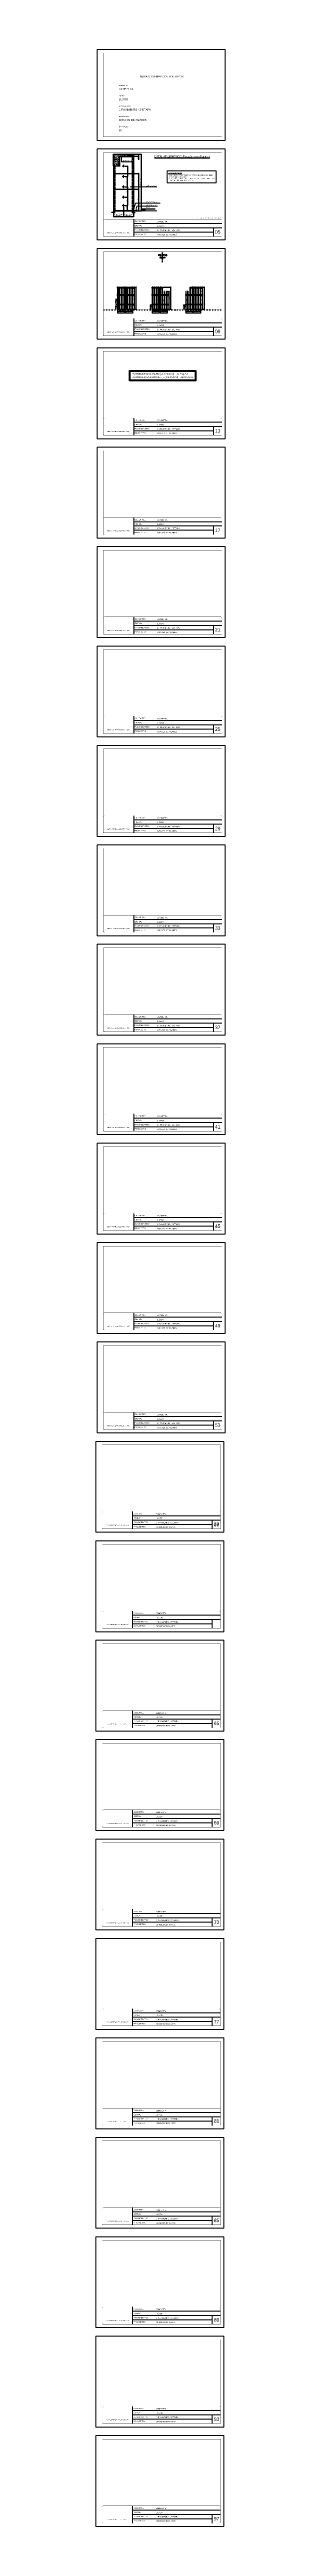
# Model space of a CAD drawing. Extents: x 14400 to 20667, y -21631 to 6985.
# Drawn here: x 14400 to 15898, y -21631 to 6985 of the extents above; entities that cross this region are included whole.
import ezdxf
from ezdxf.enums import TextEntityAlignment as Align

# ---------------------------------------------------------------- set-up
doc = ezdxf.new("R2010")
doc.units = 0
for name, pattern in [('CONTINUO', [0]), ('DASHED', [0.75, 0.5, -0.25]), ('DIVIDE2', [0.625, 0.25, -0.125, 0, -0.125, 0, -0.125]), ('HIDDEN', [0.375, 0.25, -0.125])]:
    doc.linetypes.add(name, pattern=pattern)
for name, color, linetype, lineweight in [('CARIMBO', 255, 'Continuous', 9), ('CONCRETO', 251, 'Continuous', 25), ('Folhas', 255, 'Continuous', 9), ('Hachura', 251, 'Continuous', 9), ('Madeira', 126, 'Continuous', 18), ('Sarr 2.2x7', 40, 'Continuous', 9), ('SARRAFO DE PRESSAO', 251, 'DASHED', 9), ('Texto Seção', 7, 'Continuous', 15)]:
    doc.layers.add(name, color=color, linetype=linetype, lineweight=lineweight)
for name, color, linetype in [('COTA', 241, 'Continuous'), ('NIVEL', 7, 'Continuous'), ('Nível', 160, 'Continuous'), ('Painéis', 200, 'Continuous'), ('SARR_2.2x10', 60, 'Continuous'), ('SARR_2.2x7', 40, 'Continuous'), ('SARR_3.5x7', 81, 'Continuous'), ('SARR_7x7', 40, 'Continuous'), ('SARRAFO', 251, 'Continuous'), ('Texto de Titulo', 7, 'Continuous'), ('Texto Qtd Sarr', 242, 'Continuous')]:
    doc.layers.add(name, color=color, linetype=linetype)
doc.styles.add('ARIAL', font='arial.ttf')
doc.styles.add('COTA TECNICA', font='techl___.ttf', dxfattribs={"height": 10})
doc.styles.add('COTA TECNICA-50', font='techl___.ttf', dxfattribs={"height": 10})
doc.styles.add('REGUA-120', font='ROMANS.shx', dxfattribs={"height": 15})
doc.styles.add('ROMANS', font='romans.shx')
doc.styles.add('stylellllll', font='verdana.ttf', dxfattribs={"height": 2})
doc.styles.add('Tecnologia', font='')
doc.styles.get('Tecnologia').set_extended_font_data('Forgotten Futurist')
doc.dimstyles.new('COTA PAINEL-50', dxfattribs={"dimtxt": 10, "dimasz": 3, "dimexe": 3, "dimexo": 3, "dimgap": 3, "dimtad": 1, "dimdec": 1, "dimzin": 12, "dimdsep": 46, "dimtxsty": 'COTA TECNICA-50', "dimblk1": 'OBLIQUE', "dimblk2": 'OBLIQUE', "dimsah": 1, "dimcen": 0.9, "dimclrd": 4, "dimclre": 4, "dimclrt": 240, "dimadec": 1, "dimazin": 3, "dimtfac": 1, "dimtdec": 1, "dimtmove": 0, "dimatfit": 3, "dimfxl": 1, "dimtolj": 1, "dimtzin": 12, "dimarcsym": 0})
doc.dimstyles.new('PAINEL', dxfattribs={"dimtxt": 10, "dimasz": 3, "dimexe": 3, "dimexo": 3, "dimgap": 3, "dimtad": 1, "dimdec": 1, "dimzin": 12, "dimdsep": 46, "dimtxsty": 'COTA TECNICA', "dimblk1": 'OBLIQUE', "dimblk2": 'OBLIQUE', "dimsah": 1, "dimcen": 0.9, "dimclrd": 4, "dimclre": 4, "dimclrt": 240, "dimadec": 1, "dimazin": 3, "dimtfac": 1, "dimtdec": 1, "dimtmove": 0, "dimatfit": 3, "dimfxl": 1, "dimtolj": 1, "dimtzin": 12, "dimarcsym": 0})
pattern_1 = [(50, (7419.234, -9372.171), (18.218467, -1.593909), [1.905, -20.955]), (355, (7419.234, -9372.171), (-3.524283, 19.105664), [1.524, -16.764]), (100.451, (7420.753, -9372.304), (14.69425, 17.511669), [1.619, -17.809]), (46.1842, (7419.234, -9367.091), (27.107904, -4.204233), [2.8575, -31.4325]), (96.6356, (7421.493, -9367.442), (23.740423, 24.742556), [2.4285, -26.7135]), (351.184, (7419.234, -9367.09), (23.74046, 24.74251), [2.286, -25.146]), (21, (7421.774, -9368.361), (15.161488, -10.226552), [1.905, -20.955]), (326, (7421.774, -9368.361), (6.180203, 18.418797), [1.524, -16.764]), (71.4514, (7423.038, -9369.214), (21.341649, 8.192286), [1.619, -17.809]), (37.5, (7419.2344, -9372.1714), (0.3088603, 8.455504), [0, -16.5608, 0, -17.018, 0, -16.8275]), (7.5, (7419.234, -9372.171), (6.6819663, 10.0180575), [0, -9.7028, 0, -16.1798, 0, -6.4135]), (327.5, (7413.57, -9372.1714), (13.5590595, -0.5728744), [0, -6.35, 0, -19.812, 0, -26.289]), (317.5, (7411.03, -9372.171), (14.812918, 2.542649), [0, -8.255, 0, -13.1572, 0, -18.669])]

# ---------------------------------------------------------------- blocks, each defined once
blk = doc.blocks.new('_Oblique')
at = {"color": 0, "linetype": 'ByBlock', "lineweight": -2}
blk.add_line((-0.5, -0.5), (0.5, 0.5), dxfattribs=at)
blk = doc.blocks.new('*D16')
at = {"layer": 'COTA', "color": 4, "lineweight": -2, "transparency": 16777216}
for p, q in [((14839, 5775), (14899, 5775)), ((14839, 5751), (14899, 5751)), ((14896, 5775), (14896, 5751)), ((14896, 5751), (14896, 5709))]:
    blk.add_line(p, q, dxfattribs=at)
at = {"layer": 'Defpoints', "color": 0, "transparency": 16777216}
for p in [(14836, 5775), (14836, 5751), (14896, 5751)]:
    blk.add_point(p, dxfattribs=at)
at = {"layer": 'COTA', "color": 4, "lineweight": -2, "transparency": 16777216, "xscale": 3, "yscale": 3, "zscale": 3}
for p, rotation in [((14896, 5775), 90), ((14896, 5751), 270)]:
    blk.add_blockref('_Oblique', p, dxfattribs=dict(at, rotation=rotation))
at = {"layer": 'COTA', "color": 240, "transparency": 16777216, "insert": (14888, 5728), "char_height": 10, "attachment_point": 5, "rotation": 90, "style": 'COTA TECNICA-50'}
blk.add_mtext('\\A1;LAJE', dxfattribs=at)
blk = doc.blocks.new('*D17')
at = {"layer": 'COTA', "color": 4, "lineweight": -2, "transparency": 16777216}
for p, q in [((14839, 5371), (14899, 5371)), ((14896, 5371), (14896, 5123)), ((14839, 5123), (14899, 5123))]:
    blk.add_line(p, q, dxfattribs=at)
at = {"layer": 'Defpoints', "color": 0, "transparency": 16777216}
for p in [(14836, 5371), (14836, 5123), (14896, 5123)]:
    blk.add_point(p, dxfattribs=at)
at = {"layer": 'COTA', "color": 4, "lineweight": -2, "transparency": 16777216, "xscale": 3, "yscale": 3, "zscale": 3}
for p, rotation in [((14896, 5371), 90), ((14896, 5123), 270)]:
    blk.add_blockref('_Oblique', p, dxfattribs=dict(at, rotation=rotation))
at = {"layer": 'COTA', "color": 240, "transparency": 16777216, "insert": (14888, 5247), "char_height": 10, "attachment_point": 5, "rotation": 90, "style": 'COTA TECNICA-50'}
blk.add_mtext('\\A1;248', dxfattribs=at)
blk = doc.blocks.new('*D18')
at = {"layer": 'COTA', "color": 4, "lineweight": -2, "transparency": 16777216}
for p, q in [((14839, 5775), (14929, 5775)), ((14926, 5775), (14926, 5123)), ((14839, 5123), (14929, 5123))]:
    blk.add_line(p, q, dxfattribs=at)
at = {"layer": 'Defpoints', "color": 0, "transparency": 16777216}
for p in [(14836, 5775), (14836, 5123), (14926, 5123)]:
    blk.add_point(p, dxfattribs=at)
at = {"layer": 'COTA', "color": 4, "lineweight": -2, "transparency": 16777216, "xscale": 3, "yscale": 3, "zscale": 3}
for p, rotation in [((14926, 5775), 90), ((14926, 5123), 270)]:
    blk.add_blockref('_Oblique', p, dxfattribs=dict(at, rotation=rotation))
at = {"layer": 'COTA', "color": 240, "transparency": 16777216, "insert": (14917, 5449), "char_height": 10, "attachment_point": 5, "rotation": 90, "style": 'COTA TECNICA-50'}
blk.add_mtext('\\A1;PÉ DIREITO', dxfattribs=at)
blk = doc.blocks.new('*D19')
at = {"layer": 'COTA', "color": 4, "lineweight": -2, "transparency": 16777216}
for p, q in [((14720, 5165), (14720, 5053)), ((14604, 5120), (14604, 5053)), ((14604, 5056), (14720, 5056))]:
    blk.add_line(p, q, dxfattribs=at)
at = {"layer": 'Defpoints', "color": 0, "transparency": 16777216}
for p in [(14720, 5168), (14604, 5123), (14720, 5056)]:
    blk.add_point(p, dxfattribs=at)
at = {"layer": 'COTA', "color": 4, "lineweight": -2, "transparency": 16777216, "xscale": 3, "yscale": 3, "zscale": 3, "rotation": 180}
blk.add_blockref('_Oblique', (14604, 5056), dxfattribs=at)
at = {"layer": 'COTA', "color": 4, "lineweight": -2, "transparency": 16777216, "xscale": 3, "yscale": 3, "zscale": 3}
blk.add_blockref('_Oblique', (14720, 5056), dxfattribs=at)
at = {"layer": 'COTA', "color": 240, "transparency": 16777216, "insert": (14662, 5074), "char_height": 10, "attachment_point": 5, "style": 'COTA TECNICA-50'}
blk.add_mtext('\\A1;Espaço máximo\\Pda furação', dxfattribs=at)
blk = doc.blocks.new('*D20')
at = {"layer": 'COTA', "color": 4, "lineweight": -2, "transparency": 16777216}
for p, q in [((14720, 5165), (14720, 5053)), ((14720, 5056), (14836, 5056)), ((14836, 5120), (14836, 5053))]:
    blk.add_line(p, q, dxfattribs=at)
at = {"layer": 'Defpoints', "color": 0, "transparency": 16777216}
for p in [(14720, 5168), (14836, 5123), (14836, 5056)]:
    blk.add_point(p, dxfattribs=at)
at = {"layer": 'COTA', "color": 4, "lineweight": -2, "transparency": 16777216, "xscale": 3, "yscale": 3, "zscale": 3, "rotation": 180}
blk.add_blockref('_Oblique', (14720, 5056), dxfattribs=at)
at = {"layer": 'COTA', "color": 4, "lineweight": -2, "transparency": 16777216, "xscale": 3, "yscale": 3, "zscale": 3}
blk.add_blockref('_Oblique', (14836, 5056), dxfattribs=at)
at = {"layer": 'COTA', "color": 240, "transparency": 16777216, "insert": (14778, 5074), "char_height": 10, "attachment_point": 5, "style": 'COTA TECNICA-50'}
blk.add_mtext('\\A1;Espaço máximo\\Pda furação', dxfattribs=at)
blk = doc.blocks.new('*D21')
at = {"layer": 'COTA', "color": 4, "lineweight": -2, "transparency": 16777216}
for p, q in [((14604, 5101), (14582, 5101)), ((14604, 5120), (14604, 5098)), ((14618, 5101), (14604, 5101)), ((14618, 5120), (14618, 5098))]:
    blk.add_line(p, q, dxfattribs=at)
at = {"layer": 'Defpoints', "color": 0, "transparency": 16777216}
for p in [(14604, 5123), (14618, 5123), (14618, 5101)]:
    blk.add_point(p, dxfattribs=at)
at = {"layer": 'COTA', "color": 4, "lineweight": -2, "transparency": 16777216, "xscale": 3, "yscale": 3, "zscale": 3, "rotation": 180}
blk.add_blockref('_Oblique', (14604, 5101), dxfattribs=at)
at = {"layer": 'COTA', "color": 4, "lineweight": -2, "transparency": 16777216, "xscale": 3, "yscale": 3, "zscale": 3}
blk.add_blockref('_Oblique', (14618, 5101), dxfattribs=at)
at = {"layer": 'COTA', "color": 240, "transparency": 16777216, "insert": (14590, 5109), "char_height": 10, "attachment_point": 5, "style": 'COTA TECNICA-50'}
blk.add_mtext('\\A1;14', dxfattribs=at)
blk = doc.blocks.new('*D22')
at = {"layer": 'COTA', "color": 4, "lineweight": -2, "transparency": 16777216}
for p, q in [((14822, 5120), (14822, 5098)), ((14822, 5101), (14836, 5101)), ((14836, 5120), (14836, 5098)), ((14836, 5101), (14855, 5101))]:
    blk.add_line(p, q, dxfattribs=at)
at = {"layer": 'Defpoints', "color": 0, "transparency": 16777216}
for p in [(14822, 5123), (14836, 5123), (14836, 5101)]:
    blk.add_point(p, dxfattribs=at)
at = {"layer": 'COTA', "color": 4, "lineweight": -2, "transparency": 16777216, "xscale": 3, "yscale": 3, "zscale": 3, "rotation": 180}
blk.add_blockref('_Oblique', (14822, 5101), dxfattribs=at)
at = {"layer": 'COTA', "color": 4, "lineweight": -2, "transparency": 16777216, "xscale": 3, "yscale": 3, "zscale": 3}
blk.add_blockref('_Oblique', (14836, 5101), dxfattribs=at)
at = {"layer": 'COTA', "color": 240, "transparency": 16777216, "insert": (14847, 5109), "char_height": 10, "attachment_point": 5, "style": 'COTA TECNICA-50'}
blk.add_mtext('\\A1;14', dxfattribs=at)
blk = doc.blocks.new('*D23')
at = {"layer": 'COTA', "color": 4, "lineweight": -2, "transparency": 16777216}
for p, q in [((14738, 5183), (14768, 5183)), ((14765, 5123), (14765, 5183))]:
    blk.add_line(p, q, dxfattribs=at)
at = {"layer": 'Defpoints', "color": 0, "transparency": 16777216}
for p in [(14735, 5183), (14765, 5183), (14765, 5123)]:
    blk.add_point(p, dxfattribs=at)
at = {"layer": 'COTA', "color": 4, "lineweight": -2, "transparency": 16777216, "xscale": 3, "yscale": 3, "zscale": 3}
for p, rotation in [((14765, 5183), 90), ((14765, 5123), 270)]:
    blk.add_blockref('_Oblique', p, dxfattribs=dict(at, rotation=rotation))
at = {"layer": 'COTA', "color": 240, "transparency": 16777216, "insert": (14757, 5153), "char_height": 10, "attachment_point": 5, "rotation": 90, "style": 'COTA TECNICA-50'}
blk.add_mtext('\\A1;30', dxfattribs=at)
blk = doc.blocks.new('*D24')
at = {"layer": 'COTA', "color": 4, "lineweight": -2, "transparency": 16777216}
for p, q in [((14738, 5279), (14768, 5279)), ((14738, 5183), (14768, 5183)), ((14765, 5279), (14765, 5183))]:
    blk.add_line(p, q, dxfattribs=at)
at = {"layer": 'Defpoints', "color": 0, "transparency": 16777216}
for p in [(14735, 5279), (14735, 5183), (14765, 5183)]:
    blk.add_point(p, dxfattribs=at)
at = {"layer": 'COTA', "color": 4, "lineweight": -2, "transparency": 16777216, "xscale": 3, "yscale": 3, "zscale": 3}
for p, rotation in [((14765, 5279), 90), ((14765, 5183), 270)]:
    blk.add_blockref('_Oblique', p, dxfattribs=dict(at, rotation=rotation))
at = {"layer": 'COTA', "color": 240, "transparency": 16777216, "insert": (14757, 5231), "char_height": 10, "attachment_point": 5, "rotation": 90, "style": 'COTA TECNICA-50'}
blk.add_mtext('\\A1;50', dxfattribs=at)
blk = doc.blocks.new('*D25')
at = {"layer": 'COTA', "color": 4, "lineweight": -2, "transparency": 16777216}
for p, q in [((14738, 5399), (14768, 5399)), ((14738, 5279), (14768, 5279)), ((14765, 5399), (14765, 5279))]:
    blk.add_line(p, q, dxfattribs=at)
at = {"layer": 'Defpoints', "color": 0, "transparency": 16777216}
for p in [(14735, 5399), (14735, 5279), (14765, 5279)]:
    blk.add_point(p, dxfattribs=at)
at = {"layer": 'COTA', "color": 4, "lineweight": -2, "transparency": 16777216, "xscale": 3, "yscale": 3, "zscale": 3}
for p, rotation in [((14765, 5399), 90), ((14765, 5279), 270)]:
    blk.add_blockref('_Oblique', p, dxfattribs=dict(at, rotation=rotation))
at = {"layer": 'COTA', "color": 240, "transparency": 16777216, "insert": (14757, 5339), "char_height": 10, "attachment_point": 5, "rotation": 90, "style": 'COTA TECNICA-50'}
blk.add_mtext('\\A1;50', dxfattribs=at)
blk = doc.blocks.new('*D26')
at = {"layer": 'COTA', "color": 4, "lineweight": -2, "transparency": 16777216}
for p, q in [((14738, 5519), (14768, 5519)), ((14765, 5399), (14765, 5519)), ((14738, 5399), (14768, 5399))]:
    blk.add_line(p, q, dxfattribs=at)
at = {"layer": 'Defpoints', "color": 0, "transparency": 16777216}
for p in [(14735, 5519), (14765, 5519), (14735, 5399)]:
    blk.add_point(p, dxfattribs=at)
at = {"layer": 'COTA', "color": 4, "lineweight": -2, "transparency": 16777216, "xscale": 3, "yscale": 3, "zscale": 3}
for p, rotation in [((14765, 5519), 90), ((14765, 5399), 270)]:
    blk.add_blockref('_Oblique', p, dxfattribs=dict(at, rotation=rotation))
at = {"layer": 'COTA', "color": 240, "transparency": 16777216, "insert": (14757, 5459), "char_height": 10, "attachment_point": 5, "rotation": 90, "style": 'COTA TECNICA-50'}
blk.add_mtext('\\A1;50', dxfattribs=at)
blk = doc.blocks.new('*D27')
at = {"layer": 'COTA', "color": 4, "lineweight": -2, "transparency": 16777216}
for p, q in [((14738, 5639), (14768, 5639)), ((14738, 5519), (14768, 5519)), ((14765, 5639), (14765, 5519))]:
    blk.add_line(p, q, dxfattribs=at)
at = {"layer": 'Defpoints', "color": 0, "transparency": 16777216}
for p in [(14735, 5639), (14735, 5519), (14765, 5519)]:
    blk.add_point(p, dxfattribs=at)
at = {"layer": 'COTA', "color": 4, "lineweight": -2, "transparency": 16777216, "xscale": 3, "yscale": 3, "zscale": 3}
for p, rotation in [((14765, 5639), 90), ((14765, 5519), 270)]:
    blk.add_blockref('_Oblique', p, dxfattribs=dict(at, rotation=rotation))
at = {"layer": 'COTA', "color": 240, "transparency": 16777216, "insert": (14757, 5579), "char_height": 10, "attachment_point": 5, "rotation": 90, "style": 'COTA TECNICA-50'}
blk.add_mtext('\\A1;50', dxfattribs=at)
blk = doc.blocks.new('*D28')
at = {"layer": 'COTA', "color": 4, "lineweight": -2, "transparency": 16777216}
for p, q in [((14839, 5554), (14899, 5554)), ((14896, 5554), (14896, 5371)), ((14839, 5371), (14899, 5371))]:
    blk.add_line(p, q, dxfattribs=at)
at = {"layer": 'Defpoints', "color": 0, "transparency": 16777216}
for p in [(14836, 5554), (14836, 5371), (14896, 5371)]:
    blk.add_point(p, dxfattribs=at)
at = {"layer": 'COTA', "color": 4, "lineweight": -2, "transparency": 16777216, "xscale": 3, "yscale": 3, "zscale": 3}
for p, rotation in [((14896, 5554), 90), ((14896, 5371), 270)]:
    blk.add_blockref('_Oblique', p, dxfattribs=dict(at, rotation=rotation))
at = {"layer": 'COTA', "color": 240, "transparency": 16777216, "insert": (14888, 5462), "char_height": 10, "attachment_point": 5, "rotation": 90, "style": 'COTA TECNICA-50'}
blk.add_mtext('\\A1;VAR', dxfattribs=at)
blk = doc.blocks.new('Furação')
at = {"color": 2}
for p, q in [((3747, 718), (3747, 703)), ((3740, 710), (3755, 710))]:
    blk.add_line(p, q, dxfattribs=at)
blk.add_circle((3747, 710), 2.5, dxfattribs=at)
blk = doc.blocks.new('_Dot')
at = {"color": 0, "linetype": 'ByBlock', "lineweight": -2}
blk.add_line((-0.5, 0), (-1, 0), dxfattribs=at)
at = {"color": 0, "linetype": 'ByBlock', "const_width": 0.5}
blk.add_lwpolyline([(-0.25, 0, 1), (0.25, 0, 1)], format="xyb", close=True, dxfattribs=at)
blk = doc.blocks.new('9999999999')
at = {"color": 30, "linetype": 'CONTINUO'}
for p, q in [((98565, 34230), (98565, 34429)), ((98565, 34380), (99584, 34380)), ((98565, 34330), (99488, 34330)), ((98565, 34280), (99488, 34280)), ((99584, 34330), (99488, 34330)), ((99488, 34330), (99488, 34230))]:
    blk.add_line(p, q, dxfattribs=at)
at = {"color": 30, "linetype": 'CONTINUO', "const_width": 2}
blk.add_lwpolyline([(99584, 34230), (99584, 34414, 0.414214), (99569, 34429), (98229, 34429, 0.414214), (98214, 34414), (98214, 34245, 0.414214), (98229, 34230), (99584, 34230)], format="xyb", dxfattribs=at)
at = {"layer": 'Folhas'}
blk.add_lwpolyline([(98139, 34190), (99624, 34190), (99624, 35240), (98139, 35240)], close=True, dxfattribs=at)
at = {"layer": 'Folhas', "color": 30, "const_width": 3}
blk.add_lwpolyline([(98214, 34230), (99584, 34230), (99584, 35200), (98214, 35200)], close=True, dxfattribs=at)
at = {"color": 7, "linetype": 'Continuous', "ltscale": 5, "style": 'ARIAL'}
for s, height, p in [('ZAMBETTA', 15.5, (98838, 34393)), ('LUXOR', 15.5, (98838, 34343)), ('NOVA SISTEMAS CONSTRUTIVOS', 11.06, (98263, 34267)), ('1°PAVIMENTO - 2°ETAPA', 15.48, (98838, 34294)), ('GRADES DE PILARES', 15.48, (98838, 34244))]:
    blk.add_text(s, height=height, dxfattribs=at).set_placement(p)
at = {"layer": 'Folhas', "color": 7, "style": 'Tecnologia', "width": 1.5}
for s, p in [('CLIENTE:', (98574, 34397)), ('OBRA:', (98574, 34347)), ('PAVIMENTO:', (98574, 34298)), ('PROJETO:', (98574, 34248))]:
    blk.add_text(s, height=14, dxfattribs=at).set_placement(p)
blk = doc.blocks.new('*D766')
at = {"layer": 'COTA', "color": 4, "lineweight": -2, "transparency": 16777216}
for p, q in [((15533, 3979), (15533, 3958)), ((15533, 3961), (15560, 3961)), ((15560, 3981), (15560, 3958))]:
    blk.add_line(p, q, dxfattribs=at)
at = {"layer": 'Defpoints', "color": 0, "transparency": 16777216}
for p in [(15533, 3982), (15560, 3984), (15560, 3961)]:
    blk.add_point(p, dxfattribs=at)
at = {"layer": 'COTA', "color": 4, "lineweight": -2, "transparency": 16777216, "xscale": 3, "yscale": 3, "zscale": 3, "rotation": 180}
blk.add_blockref('_Oblique', (15533, 3961), dxfattribs=at)
at = {"layer": 'COTA', "color": 4, "lineweight": -2, "transparency": 16777216, "xscale": 3, "yscale": 3, "zscale": 3}
blk.add_blockref('_Oblique', (15560, 3961), dxfattribs=at)
at = {"layer": 'COTA', "color": 240, "transparency": 16777216, "insert": (15547, 3969), "char_height": 10, "attachment_point": 5, "style": 'COTA TECNICA'}
blk.add_mtext('\\A1;27', dxfattribs=at)
blk = doc.blocks.new('*D767')
at = {"layer": 'COTA', "color": 4, "lineweight": -2, "transparency": 16777216}
for p, q in [((15560, 3981), (15560, 3958)), ((15560, 3961), (15587, 3961)), ((15587, 3981), (15587, 3958))]:
    blk.add_line(p, q, dxfattribs=at)
at = {"layer": 'Defpoints', "color": 0, "transparency": 16777216}
for p in [(15560, 3984), (15587, 3984), (15587, 3961)]:
    blk.add_point(p, dxfattribs=at)
at = {"layer": 'COTA', "color": 4, "lineweight": -2, "transparency": 16777216, "xscale": 3, "yscale": 3, "zscale": 3, "rotation": 180}
blk.add_blockref('_Oblique', (15560, 3961), dxfattribs=at)
at = {"layer": 'COTA', "color": 4, "lineweight": -2, "transparency": 16777216, "xscale": 3, "yscale": 3, "zscale": 3}
blk.add_blockref('_Oblique', (15587, 3961), dxfattribs=at)
at = {"layer": 'COTA', "color": 240, "transparency": 16777216, "insert": (15574, 3969), "char_height": 10, "attachment_point": 5, "style": 'COTA TECNICA'}
blk.add_mtext('\\A1;27', dxfattribs=at)
blk = doc.blocks.new('*D768')
at = {"layer": 'COTA', "color": 4, "lineweight": -2, "transparency": 16777216}
for p, q in [((15587, 3981), (15587, 3958)), ((15587, 3961), (15614, 3961)), ((15614, 3979), (15614, 3958))]:
    blk.add_line(p, q, dxfattribs=at)
at = {"layer": 'Defpoints', "color": 0, "transparency": 16777216}
for p in [(15587, 3984), (15614, 3982), (15614, 3961)]:
    blk.add_point(p, dxfattribs=at)
at = {"layer": 'COTA', "color": 4, "lineweight": -2, "transparency": 16777216, "xscale": 3, "yscale": 3, "zscale": 3, "rotation": 180}
blk.add_blockref('_Oblique', (15587, 3961), dxfattribs=at)
at = {"layer": 'COTA', "color": 4, "lineweight": -2, "transparency": 16777216, "xscale": 3, "yscale": 3, "zscale": 3}
blk.add_blockref('_Oblique', (15614, 3961), dxfattribs=at)
at = {"layer": 'COTA', "color": 240, "transparency": 16777216, "insert": (15601, 3969), "char_height": 10, "attachment_point": 5, "style": 'COTA TECNICA'}
blk.add_mtext('\\A1;27', dxfattribs=at)
blk = doc.blocks.new('*D769')
at = {"layer": 'COTA', "color": 4, "lineweight": -2, "transparency": 16777216}
for p, q in [((15533, 3979), (15533, 3939)), ((15533, 3942), (15614, 3942)), ((15614, 3979), (15614, 3939))]:
    blk.add_line(p, q, dxfattribs=at)
at = {"layer": 'Defpoints', "color": 0, "transparency": 16777216}
for p in [(15533, 3982), (15614, 3982), (15614, 3942)]:
    blk.add_point(p, dxfattribs=at)
at = {"layer": 'COTA', "color": 4, "lineweight": -2, "transparency": 16777216, "xscale": 3, "yscale": 3, "zscale": 3, "rotation": 180}
blk.add_blockref('_Oblique', (15533, 3942), dxfattribs=at)
at = {"layer": 'COTA', "color": 4, "lineweight": -2, "transparency": 16777216, "xscale": 3, "yscale": 3, "zscale": 3}
blk.add_blockref('_Oblique', (15614, 3942), dxfattribs=at)
at = {"layer": 'COTA', "color": 240, "transparency": 16777216, "insert": (15574, 3950), "char_height": 10, "attachment_point": 5, "style": 'COTA TECNICA'}
blk.add_mtext('\\A1;81', dxfattribs=at)
blk = doc.blocks.new('*D770')
at = {"layer": 'COTA', "color": 4, "lineweight": -2, "transparency": 16777216}
for p, q in [((15617, 4034), (15640, 4034)), ((15637, 3984), (15637, 4034)), ((15617, 3984), (15640, 3984))]:
    blk.add_line(p, q, dxfattribs=at)
at = {"layer": 'Defpoints', "color": 0, "transparency": 16777216}
for p in [(15614, 4034), (15637, 4034), (15614, 3984)]:
    blk.add_point(p, dxfattribs=at)
at = {"layer": 'COTA', "color": 4, "lineweight": -2, "transparency": 16777216, "xscale": 3, "yscale": 3, "zscale": 3}
for p, rotation in [((15637, 4034), 90), ((15637, 3984), 270)]:
    blk.add_blockref('_Oblique', p, dxfattribs=dict(at, rotation=rotation))
at = {"layer": 'COTA', "color": 240, "transparency": 16777216, "insert": (15629, 4009), "char_height": 10, "attachment_point": 5, "rotation": 90, "style": 'COTA TECNICA'}
blk.add_mtext('\\A1;50', dxfattribs=at)
blk = doc.blocks.new('*D771')
at = {"layer": 'COTA', "color": 4, "lineweight": -2, "transparency": 16777216}
for p, q in [((15617, 4044), (15640, 4044)), ((15617, 4034), (15640, 4034)), ((15637, 4034), (15637, 4044))]:
    blk.add_line(p, q, dxfattribs=at)
at = {"layer": 'Defpoints', "color": 0, "transparency": 16777216}
for p in [(15614, 4044), (15614, 4034), (15637, 4044)]:
    blk.add_point(p, dxfattribs=at)
at = {"layer": 'COTA', "color": 4, "lineweight": -2, "transparency": 16777216, "xscale": 3, "yscale": 3, "zscale": 3}
for p, rotation in [((15637, 4044), 90), ((15637, 4034), 270)]:
    blk.add_blockref('_Oblique', p, dxfattribs=dict(at, rotation=rotation))
at = {"layer": 'COTA', "color": 240, "transparency": 16777216, "insert": (15629, 4039), "char_height": 10, "attachment_point": 5, "rotation": 90, "style": 'COTA TECNICA'}
blk.add_mtext('\\A1;10', dxfattribs=at)
blk = doc.blocks.new('*D772')
at = {"layer": 'COTA', "color": 4, "lineweight": -2, "transparency": 16777216}
for p, q in [((15617, 4144), (15640, 4144)), ((15617, 4044), (15640, 4044)), ((15637, 4044), (15637, 4144))]:
    blk.add_line(p, q, dxfattribs=at)
at = {"layer": 'Defpoints', "color": 0, "transparency": 16777216}
for p in [(15614, 4144), (15614, 4044), (15637, 4144)]:
    blk.add_point(p, dxfattribs=at)
at = {"layer": 'COTA', "color": 4, "lineweight": -2, "transparency": 16777216, "xscale": 3, "yscale": 3, "zscale": 3}
for p, rotation in [((15637, 4144), 90), ((15637, 4044), 270)]:
    blk.add_blockref('_Oblique', p, dxfattribs=dict(at, rotation=rotation))
at = {"layer": 'COTA', "color": 240, "transparency": 16777216, "insert": (15629, 4094), "char_height": 10, "attachment_point": 5, "rotation": 90, "style": 'COTA TECNICA'}
blk.add_mtext('\\A1;100', dxfattribs=at)
blk = doc.blocks.new('*D773')
at = {"layer": 'COTA', "color": 4, "lineweight": -2, "transparency": 16777216}
for p, q in [((15617, 4154), (15640, 4154)), ((15617, 4144), (15640, 4144)), ((15637, 4144), (15637, 4154))]:
    blk.add_line(p, q, dxfattribs=at)
at = {"layer": 'Defpoints', "color": 0, "transparency": 16777216}
for p in [(15614, 4154), (15614, 4144), (15637, 4154)]:
    blk.add_point(p, dxfattribs=at)
at = {"layer": 'COTA', "color": 4, "lineweight": -2, "transparency": 16777216, "xscale": 3, "yscale": 3, "zscale": 3}
for p, rotation in [((15637, 4154), 90), ((15637, 4144), 270)]:
    blk.add_blockref('_Oblique', p, dxfattribs=dict(at, rotation=rotation))
at = {"layer": 'COTA', "color": 240, "transparency": 16777216, "insert": (15629, 4149), "char_height": 10, "attachment_point": 5, "rotation": 90, "style": 'COTA TECNICA'}
blk.add_mtext('\\A1;10', dxfattribs=at)
blk = doc.blocks.new('*D774')
at = {"layer": 'COTA', "color": 4, "lineweight": -2, "transparency": 16777216}
for p, q in [((15441, 3979), (15441, 3958)), ((15441, 3961), (15468, 3961)), ((15468, 3981), (15468, 3958))]:
    blk.add_line(p, q, dxfattribs=at)
at = {"layer": 'Defpoints', "color": 0, "transparency": 16777216}
for p in [(15441, 3982), (15468, 3984), (15468, 3961)]:
    blk.add_point(p, dxfattribs=at)
at = {"layer": 'COTA', "color": 4, "lineweight": -2, "transparency": 16777216, "xscale": 3, "yscale": 3, "zscale": 3, "rotation": 180}
blk.add_blockref('_Oblique', (15441, 3961), dxfattribs=at)
at = {"layer": 'COTA', "color": 4, "lineweight": -2, "transparency": 16777216, "xscale": 3, "yscale": 3, "zscale": 3}
blk.add_blockref('_Oblique', (15468, 3961), dxfattribs=at)
at = {"layer": 'COTA', "color": 240, "transparency": 16777216, "insert": (15455, 3969), "char_height": 10, "attachment_point": 5, "style": 'COTA TECNICA'}
blk.add_mtext('\\A1;27', dxfattribs=at)
blk = doc.blocks.new('*D775')
at = {"layer": 'COTA', "color": 4, "lineweight": -2, "transparency": 16777216}
for p, q in [((15468, 3981), (15468, 3958)), ((15468, 3961), (15495, 3961)), ((15495, 3981), (15495, 3958))]:
    blk.add_line(p, q, dxfattribs=at)
at = {"layer": 'Defpoints', "color": 0, "transparency": 16777216}
for p in [(15468, 3984), (15495, 3984), (15495, 3961)]:
    blk.add_point(p, dxfattribs=at)
at = {"layer": 'COTA', "color": 4, "lineweight": -2, "transparency": 16777216, "xscale": 3, "yscale": 3, "zscale": 3, "rotation": 180}
blk.add_blockref('_Oblique', (15468, 3961), dxfattribs=at)
at = {"layer": 'COTA', "color": 4, "lineweight": -2, "transparency": 16777216, "xscale": 3, "yscale": 3, "zscale": 3}
blk.add_blockref('_Oblique', (15495, 3961), dxfattribs=at)
at = {"layer": 'COTA', "color": 240, "transparency": 16777216, "insert": (15482, 3969), "char_height": 10, "attachment_point": 5, "style": 'COTA TECNICA'}
blk.add_mtext('\\A1;27', dxfattribs=at)
blk = doc.blocks.new('*D776')
at = {"layer": 'COTA', "color": 4, "lineweight": -2, "transparency": 16777216}
for p, q in [((15495, 3981), (15495, 3958)), ((15495, 3961), (15522, 3961)), ((15522, 3979), (15522, 3958))]:
    blk.add_line(p, q, dxfattribs=at)
at = {"layer": 'Defpoints', "color": 0, "transparency": 16777216}
for p in [(15495, 3984), (15522, 3982), (15522, 3961)]:
    blk.add_point(p, dxfattribs=at)
at = {"layer": 'COTA', "color": 4, "lineweight": -2, "transparency": 16777216, "xscale": 3, "yscale": 3, "zscale": 3, "rotation": 180}
blk.add_blockref('_Oblique', (15495, 3961), dxfattribs=at)
at = {"layer": 'COTA', "color": 4, "lineweight": -2, "transparency": 16777216, "xscale": 3, "yscale": 3, "zscale": 3}
blk.add_blockref('_Oblique', (15522, 3961), dxfattribs=at)
at = {"layer": 'COTA', "color": 240, "transparency": 16777216, "insert": (15509, 3969), "char_height": 10, "attachment_point": 5, "style": 'COTA TECNICA'}
blk.add_mtext('\\A1;27', dxfattribs=at)
blk = doc.blocks.new('*D777')
at = {"layer": 'COTA', "color": 4, "lineweight": -2, "transparency": 16777216}
for p, q in [((15441, 3979), (15441, 3939)), ((15441, 3942), (15522, 3942)), ((15522, 3979), (15522, 3939))]:
    blk.add_line(p, q, dxfattribs=at)
at = {"layer": 'Defpoints', "color": 0, "transparency": 16777216}
for p in [(15441, 3982), (15522, 3982), (15522, 3942)]:
    blk.add_point(p, dxfattribs=at)
at = {"layer": 'COTA', "color": 4, "lineweight": -2, "transparency": 16777216, "xscale": 3, "yscale": 3, "zscale": 3, "rotation": 180}
blk.add_blockref('_Oblique', (15441, 3942), dxfattribs=at)
at = {"layer": 'COTA', "color": 4, "lineweight": -2, "transparency": 16777216, "xscale": 3, "yscale": 3, "zscale": 3}
blk.add_blockref('_Oblique', (15522, 3942), dxfattribs=at)
at = {"layer": 'COTA', "color": 240, "transparency": 16777216, "insert": (15482, 3950), "char_height": 10, "attachment_point": 5, "style": 'COTA TECNICA'}
blk.add_mtext('\\A1;81', dxfattribs=at)
blk = doc.blocks.new('*D778')
at = {"layer": 'COTA', "color": 4, "lineweight": -2, "transparency": 16777216}
for p, q in [((15617, 4239), (15661, 4239)), ((15658, 3984), (15658, 4239)), ((15617, 3984), (15661, 3984))]:
    blk.add_line(p, q, dxfattribs=at)
at = {"layer": 'Defpoints', "color": 0, "transparency": 16777216}
for p in [(15614, 4239), (15658, 4239), (15614, 3984)]:
    blk.add_point(p, dxfattribs=at)
at = {"layer": 'COTA', "color": 4, "lineweight": -2, "transparency": 16777216, "xscale": 3, "yscale": 3, "zscale": 3}
for p, rotation in [((15658, 4239), 90), ((15658, 3984), 270)]:
    blk.add_blockref('_Oblique', p, dxfattribs=dict(at, rotation=rotation))
at = {"layer": 'COTA', "color": 240, "transparency": 16777216, "insert": (15650, 4112), "char_height": 10, "attachment_point": 5, "rotation": 90, "style": 'COTA TECNICA'}
blk.add_mtext('\\A1;255', dxfattribs=at)
blk = doc.blocks.new('*D779')
at = {"layer": 'COTA', "color": 4, "lineweight": -2, "transparency": 16777216}
for p, q in [((15145, 3979), (15145, 3958)), ((15145, 3961), (15172, 3961)), ((15172, 3981), (15172, 3958))]:
    blk.add_line(p, q, dxfattribs=at)
at = {"layer": 'Defpoints', "color": 0, "transparency": 16777216}
for p in [(15145, 3982), (15172, 3984), (15172, 3961)]:
    blk.add_point(p, dxfattribs=at)
at = {"layer": 'COTA', "color": 4, "lineweight": -2, "transparency": 16777216, "xscale": 3, "yscale": 3, "zscale": 3, "rotation": 180}
blk.add_blockref('_Oblique', (15145, 3961), dxfattribs=at)
at = {"layer": 'COTA', "color": 4, "lineweight": -2, "transparency": 16777216, "xscale": 3, "yscale": 3, "zscale": 3}
blk.add_blockref('_Oblique', (15172, 3961), dxfattribs=at)
at = {"layer": 'COTA', "color": 240, "transparency": 16777216, "insert": (15159, 3969), "char_height": 10, "attachment_point": 5, "style": 'COTA TECNICA'}
blk.add_mtext('\\A1;27', dxfattribs=at)
blk = doc.blocks.new('*D780')
at = {"layer": 'COTA', "color": 4, "lineweight": -2, "transparency": 16777216}
for p, q in [((15172, 3981), (15172, 3958)), ((15172, 3961), (15199, 3961)), ((15199, 3981), (15199, 3958))]:
    blk.add_line(p, q, dxfattribs=at)
at = {"layer": 'Defpoints', "color": 0, "transparency": 16777216}
for p in [(15172, 3984), (15199, 3984), (15199, 3961)]:
    blk.add_point(p, dxfattribs=at)
at = {"layer": 'COTA', "color": 4, "lineweight": -2, "transparency": 16777216, "xscale": 3, "yscale": 3, "zscale": 3, "rotation": 180}
blk.add_blockref('_Oblique', (15172, 3961), dxfattribs=at)
at = {"layer": 'COTA', "color": 4, "lineweight": -2, "transparency": 16777216, "xscale": 3, "yscale": 3, "zscale": 3}
blk.add_blockref('_Oblique', (15199, 3961), dxfattribs=at)
at = {"layer": 'COTA', "color": 240, "transparency": 16777216, "insert": (15186, 3969), "char_height": 10, "attachment_point": 5, "style": 'COTA TECNICA'}
blk.add_mtext('\\A1;27', dxfattribs=at)
blk = doc.blocks.new('*D781')
at = {"layer": 'COTA', "color": 4, "lineweight": -2, "transparency": 16777216}
for p, q in [((15199, 3981), (15199, 3958)), ((15199, 3961), (15226, 3961)), ((15226, 3979), (15226, 3958))]:
    blk.add_line(p, q, dxfattribs=at)
at = {"layer": 'Defpoints', "color": 0, "transparency": 16777216}
for p in [(15199, 3984), (15226, 3982), (15226, 3961)]:
    blk.add_point(p, dxfattribs=at)
at = {"layer": 'COTA', "color": 4, "lineweight": -2, "transparency": 16777216, "xscale": 3, "yscale": 3, "zscale": 3, "rotation": 180}
blk.add_blockref('_Oblique', (15199, 3961), dxfattribs=at)
at = {"layer": 'COTA', "color": 4, "lineweight": -2, "transparency": 16777216, "xscale": 3, "yscale": 3, "zscale": 3}
blk.add_blockref('_Oblique', (15226, 3961), dxfattribs=at)
at = {"layer": 'COTA', "color": 240, "transparency": 16777216, "insert": (15213, 3969), "char_height": 10, "attachment_point": 5, "style": 'COTA TECNICA'}
blk.add_mtext('\\A1;27', dxfattribs=at)
blk = doc.blocks.new('*D782')
at = {"layer": 'COTA', "color": 4, "lineweight": -2, "transparency": 16777216}
for p, q in [((15145, 3979), (15145, 3939)), ((15145, 3942), (15226, 3942)), ((15226, 3979), (15226, 3939))]:
    blk.add_line(p, q, dxfattribs=at)
at = {"layer": 'Defpoints', "color": 0, "transparency": 16777216}
for p in [(15145, 3982), (15226, 3982), (15226, 3942)]:
    blk.add_point(p, dxfattribs=at)
at = {"layer": 'COTA', "color": 4, "lineweight": -2, "transparency": 16777216, "xscale": 3, "yscale": 3, "zscale": 3, "rotation": 180}
blk.add_blockref('_Oblique', (15145, 3942), dxfattribs=at)
at = {"layer": 'COTA', "color": 4, "lineweight": -2, "transparency": 16777216, "xscale": 3, "yscale": 3, "zscale": 3}
blk.add_blockref('_Oblique', (15226, 3942), dxfattribs=at)
at = {"layer": 'COTA', "color": 240, "transparency": 16777216, "insert": (15186, 3950), "char_height": 10, "attachment_point": 5, "style": 'COTA TECNICA'}
blk.add_mtext('\\A1;81', dxfattribs=at)
blk = doc.blocks.new('*D783')
at = {"layer": 'COTA', "color": 4, "lineweight": -2, "transparency": 16777216}
for p, q in [((15229, 4034), (15252, 4034)), ((15249, 3984), (15249, 4034)), ((15229, 3984), (15252, 3984))]:
    blk.add_line(p, q, dxfattribs=at)
at = {"layer": 'Defpoints', "color": 0, "transparency": 16777216}
for p in [(15226, 4034), (15249, 4034), (15226, 3984)]:
    blk.add_point(p, dxfattribs=at)
at = {"layer": 'COTA', "color": 4, "lineweight": -2, "transparency": 16777216, "xscale": 3, "yscale": 3, "zscale": 3}
for p, rotation in [((15249, 4034), 90), ((15249, 3984), 270)]:
    blk.add_blockref('_Oblique', p, dxfattribs=dict(at, rotation=rotation))
at = {"layer": 'COTA', "color": 240, "transparency": 16777216, "insert": (15241, 4009), "char_height": 10, "attachment_point": 5, "rotation": 90, "style": 'COTA TECNICA'}
blk.add_mtext('\\A1;50', dxfattribs=at)
blk = doc.blocks.new('*D784')
at = {"layer": 'COTA', "color": 4, "lineweight": -2, "transparency": 16777216}
for p, q in [((15229, 4044), (15252, 4044)), ((15229, 4034), (15252, 4034)), ((15249, 4034), (15249, 4044))]:
    blk.add_line(p, q, dxfattribs=at)
at = {"layer": 'Defpoints', "color": 0, "transparency": 16777216}
for p in [(15226, 4044), (15226, 4034), (15249, 4044)]:
    blk.add_point(p, dxfattribs=at)
at = {"layer": 'COTA', "color": 4, "lineweight": -2, "transparency": 16777216, "xscale": 3, "yscale": 3, "zscale": 3}
for p, rotation in [((15249, 4044), 90), ((15249, 4034), 270)]:
    blk.add_blockref('_Oblique', p, dxfattribs=dict(at, rotation=rotation))
at = {"layer": 'COTA', "color": 240, "transparency": 16777216, "insert": (15241, 4039), "char_height": 10, "attachment_point": 5, "rotation": 90, "style": 'COTA TECNICA'}
blk.add_mtext('\\A1;10', dxfattribs=at)
blk = doc.blocks.new('*D785')
at = {"layer": 'COTA', "color": 4, "lineweight": -2, "transparency": 16777216}
for p, q in [((15229, 4144), (15252, 4144)), ((15229, 4044), (15252, 4044)), ((15249, 4044), (15249, 4144))]:
    blk.add_line(p, q, dxfattribs=at)
at = {"layer": 'Defpoints', "color": 0, "transparency": 16777216}
for p in [(15226, 4144), (15226, 4044), (15249, 4144)]:
    blk.add_point(p, dxfattribs=at)
at = {"layer": 'COTA', "color": 4, "lineweight": -2, "transparency": 16777216, "xscale": 3, "yscale": 3, "zscale": 3}
for p, rotation in [((15249, 4144), 90), ((15249, 4044), 270)]:
    blk.add_blockref('_Oblique', p, dxfattribs=dict(at, rotation=rotation))
at = {"layer": 'COTA', "color": 240, "transparency": 16777216, "insert": (15241, 4094), "char_height": 10, "attachment_point": 5, "rotation": 90, "style": 'COTA TECNICA'}
blk.add_mtext('\\A1;100', dxfattribs=at)
blk = doc.blocks.new('*D786')
at = {"layer": 'COTA', "color": 4, "lineweight": -2, "transparency": 16777216}
for p, q in [((15229, 4154), (15252, 4154)), ((15229, 4144), (15252, 4144)), ((15249, 4144), (15249, 4154))]:
    blk.add_line(p, q, dxfattribs=at)
at = {"layer": 'Defpoints', "color": 0, "transparency": 16777216}
for p in [(15226, 4154), (15226, 4144), (15249, 4154)]:
    blk.add_point(p, dxfattribs=at)
at = {"layer": 'COTA', "color": 4, "lineweight": -2, "transparency": 16777216, "xscale": 3, "yscale": 3, "zscale": 3}
for p, rotation in [((15249, 4154), 90), ((15249, 4144), 270)]:
    blk.add_blockref('_Oblique', p, dxfattribs=dict(at, rotation=rotation))
at = {"layer": 'COTA', "color": 240, "transparency": 16777216, "insert": (15241, 4149), "char_height": 10, "attachment_point": 5, "rotation": 90, "style": 'COTA TECNICA'}
blk.add_mtext('\\A1;10', dxfattribs=at)
blk = doc.blocks.new('*D787')
at = {"layer": 'COTA', "color": 4, "lineweight": -2, "transparency": 16777216}
for p, q in [((15053, 3979), (15053, 3958)), ((15053, 3961), (15080, 3961)), ((15080, 3981), (15080, 3958))]:
    blk.add_line(p, q, dxfattribs=at)
at = {"layer": 'Defpoints', "color": 0, "transparency": 16777216}
for p in [(15053, 3982), (15080, 3984), (15080, 3961)]:
    blk.add_point(p, dxfattribs=at)
at = {"layer": 'COTA', "color": 4, "lineweight": -2, "transparency": 16777216, "xscale": 3, "yscale": 3, "zscale": 3, "rotation": 180}
blk.add_blockref('_Oblique', (15053, 3961), dxfattribs=at)
at = {"layer": 'COTA', "color": 4, "lineweight": -2, "transparency": 16777216, "xscale": 3, "yscale": 3, "zscale": 3}
blk.add_blockref('_Oblique', (15080, 3961), dxfattribs=at)
at = {"layer": 'COTA', "color": 240, "transparency": 16777216, "insert": (15067, 3969), "char_height": 10, "attachment_point": 5, "style": 'COTA TECNICA'}
blk.add_mtext('\\A1;27', dxfattribs=at)
blk = doc.blocks.new('*D788')
at = {"layer": 'COTA', "color": 4, "lineweight": -2, "transparency": 16777216}
for p, q in [((15080, 3981), (15080, 3958)), ((15080, 3961), (15107, 3961)), ((15107, 3981), (15107, 3958))]:
    blk.add_line(p, q, dxfattribs=at)
at = {"layer": 'Defpoints', "color": 0, "transparency": 16777216}
for p in [(15080, 3984), (15107, 3984), (15107, 3961)]:
    blk.add_point(p, dxfattribs=at)
at = {"layer": 'COTA', "color": 4, "lineweight": -2, "transparency": 16777216, "xscale": 3, "yscale": 3, "zscale": 3, "rotation": 180}
blk.add_blockref('_Oblique', (15080, 3961), dxfattribs=at)
at = {"layer": 'COTA', "color": 4, "lineweight": -2, "transparency": 16777216, "xscale": 3, "yscale": 3, "zscale": 3}
blk.add_blockref('_Oblique', (15107, 3961), dxfattribs=at)
at = {"layer": 'COTA', "color": 240, "transparency": 16777216, "insert": (15094, 3969), "char_height": 10, "attachment_point": 5, "style": 'COTA TECNICA'}
blk.add_mtext('\\A1;27', dxfattribs=at)
blk = doc.blocks.new('*D789')
at = {"layer": 'COTA', "color": 4, "lineweight": -2, "transparency": 16777216}
for p, q in [((15107, 3981), (15107, 3958)), ((15107, 3961), (15134, 3961)), ((15134, 3979), (15134, 3958))]:
    blk.add_line(p, q, dxfattribs=at)
at = {"layer": 'Defpoints', "color": 0, "transparency": 16777216}
for p in [(15107, 3984), (15134, 3982), (15134, 3961)]:
    blk.add_point(p, dxfattribs=at)
at = {"layer": 'COTA', "color": 4, "lineweight": -2, "transparency": 16777216, "xscale": 3, "yscale": 3, "zscale": 3, "rotation": 180}
blk.add_blockref('_Oblique', (15107, 3961), dxfattribs=at)
at = {"layer": 'COTA', "color": 4, "lineweight": -2, "transparency": 16777216, "xscale": 3, "yscale": 3, "zscale": 3}
blk.add_blockref('_Oblique', (15134, 3961), dxfattribs=at)
at = {"layer": 'COTA', "color": 240, "transparency": 16777216, "insert": (15121, 3969), "char_height": 10, "attachment_point": 5, "style": 'COTA TECNICA'}
blk.add_mtext('\\A1;27', dxfattribs=at)
blk = doc.blocks.new('*D790')
at = {"layer": 'COTA', "color": 4, "lineweight": -2, "transparency": 16777216}
for p, q in [((15053, 3979), (15053, 3939)), ((15053, 3942), (15134, 3942)), ((15134, 3979), (15134, 3939))]:
    blk.add_line(p, q, dxfattribs=at)
at = {"layer": 'Defpoints', "color": 0, "transparency": 16777216}
for p in [(15053, 3982), (15134, 3982), (15134, 3942)]:
    blk.add_point(p, dxfattribs=at)
at = {"layer": 'COTA', "color": 4, "lineweight": -2, "transparency": 16777216, "xscale": 3, "yscale": 3, "zscale": 3, "rotation": 180}
blk.add_blockref('_Oblique', (15053, 3942), dxfattribs=at)
at = {"layer": 'COTA', "color": 4, "lineweight": -2, "transparency": 16777216, "xscale": 3, "yscale": 3, "zscale": 3}
blk.add_blockref('_Oblique', (15134, 3942), dxfattribs=at)
at = {"layer": 'COTA', "color": 240, "transparency": 16777216, "insert": (15094, 3950), "char_height": 10, "attachment_point": 5, "style": 'COTA TECNICA'}
blk.add_mtext('\\A1;81', dxfattribs=at)
blk = doc.blocks.new('*D791')
at = {"layer": 'COTA', "color": 4, "lineweight": -2, "transparency": 16777216}
for p, q in [((15177, 4239), (15273, 4239)), ((15270, 3984), (15270, 4239)), ((15229, 3984), (15273, 3984))]:
    blk.add_line(p, q, dxfattribs=at)
at = {"layer": 'Defpoints', "color": 0, "transparency": 16777216}
for p in [(15174, 4239), (15270, 4239), (15226, 3984)]:
    blk.add_point(p, dxfattribs=at)
at = {"layer": 'COTA', "color": 4, "lineweight": -2, "transparency": 16777216, "xscale": 3, "yscale": 3, "zscale": 3}
for p, rotation in [((15270, 4239), 90), ((15270, 3984), 270)]:
    blk.add_blockref('_Oblique', p, dxfattribs=dict(at, rotation=rotation))
at = {"layer": 'COTA', "color": 240, "transparency": 16777216, "insert": (15262, 4112), "char_height": 10, "attachment_point": 5, "rotation": 90, "style": 'COTA TECNICA'}
blk.add_mtext('\\A1;255', dxfattribs=at)
blk = doc.blocks.new('*D792')
at = {"layer": 'COTA', "color": 4, "lineweight": -2, "transparency": 16777216}
for p, q in [((15229, 4189), (15252, 4189)), ((15229, 4154), (15252, 4154)), ((15249, 4154), (15249, 4189))]:
    blk.add_line(p, q, dxfattribs=at)
at = {"layer": 'Defpoints', "color": 0, "transparency": 16777216}
for p in [(15226, 4189), (15226, 4154), (15249, 4189)]:
    blk.add_point(p, dxfattribs=at)
at = {"layer": 'COTA', "color": 4, "lineweight": -2, "transparency": 16777216, "xscale": 3, "yscale": 3, "zscale": 3}
for p, rotation in [((15249, 4189), 90), ((15249, 4154), 270)]:
    blk.add_blockref('_Oblique', p, dxfattribs=dict(at, rotation=rotation))
at = {"layer": 'COTA', "color": 240, "transparency": 16777216, "insert": (15241, 4172), "char_height": 10, "attachment_point": 5, "rotation": 90, "style": 'COTA TECNICA'}
blk.add_mtext('\\A1;35', dxfattribs=at)
blk = doc.blocks.new('*D793')
at = {"layer": 'COTA', "color": 4, "lineweight": -2, "transparency": 16777216}
for p, q in [((15195, 4189), (15189, 4189)), ((15192, 4189), (15192, 3984)), ((15195, 3984), (15189, 3984))]:
    blk.add_line(p, q, dxfattribs=at)
at = {"layer": 'Defpoints', "color": 0, "transparency": 16777216}
for p in [(15198, 4189), (15192, 3984), (15198, 3984)]:
    blk.add_point(p, dxfattribs=at)
at = {"layer": 'COTA', "color": 4, "lineweight": -2, "transparency": 16777216, "xscale": 3, "yscale": 3, "zscale": 3}
for p, rotation in [((15192, 4189), 90), ((15192, 3984), 270)]:
    blk.add_blockref('_Oblique', p, dxfattribs=dict(at, rotation=rotation))
at = {"layer": 'COTA', "color": 240, "transparency": 16777216, "insert": (15184, 4087), "char_height": 10, "attachment_point": 5, "rotation": 90, "style": 'COTA TECNICA'}
blk.add_mtext('\\A1;205', dxfattribs=at)
blk = doc.blocks.new('*D794')
at = {"layer": 'COTA', "color": 4, "lineweight": -2, "transparency": 16777216}
for p, q in [((14743, 3979), (14743, 3958)), ((14743, 3961), (14770, 3961)), ((14770, 3981), (14770, 3958))]:
    blk.add_line(p, q, dxfattribs=at)
at = {"layer": 'Defpoints', "color": 0, "transparency": 16777216}
for p in [(14743, 3982), (14770, 3984), (14770, 3961)]:
    blk.add_point(p, dxfattribs=at)
at = {"layer": 'COTA', "color": 4, "lineweight": -2, "transparency": 16777216, "xscale": 3, "yscale": 3, "zscale": 3, "rotation": 180}
blk.add_blockref('_Oblique', (14743, 3961), dxfattribs=at)
at = {"layer": 'COTA', "color": 4, "lineweight": -2, "transparency": 16777216, "xscale": 3, "yscale": 3, "zscale": 3}
blk.add_blockref('_Oblique', (14770, 3961), dxfattribs=at)
at = {"layer": 'COTA', "color": 240, "transparency": 16777216, "insert": (14756, 3969), "char_height": 10, "attachment_point": 5, "style": 'COTA TECNICA'}
blk.add_mtext('\\A1;27', dxfattribs=at)
blk = doc.blocks.new('*D795')
at = {"layer": 'COTA', "color": 4, "lineweight": -2, "transparency": 16777216}
for p, q in [((14770, 3981), (14770, 3958)), ((14770, 3961), (14797, 3961)), ((14797, 3981), (14797, 3958))]:
    blk.add_line(p, q, dxfattribs=at)
at = {"layer": 'Defpoints', "color": 0, "transparency": 16777216}
for p in [(14770, 3984), (14797, 3984), (14797, 3961)]:
    blk.add_point(p, dxfattribs=at)
at = {"layer": 'COTA', "color": 4, "lineweight": -2, "transparency": 16777216, "xscale": 3, "yscale": 3, "zscale": 3, "rotation": 180}
blk.add_blockref('_Oblique', (14770, 3961), dxfattribs=at)
at = {"layer": 'COTA', "color": 4, "lineweight": -2, "transparency": 16777216, "xscale": 3, "yscale": 3, "zscale": 3}
blk.add_blockref('_Oblique', (14797, 3961), dxfattribs=at)
at = {"layer": 'COTA', "color": 240, "transparency": 16777216, "insert": (14783, 3969), "char_height": 10, "attachment_point": 5, "style": 'COTA TECNICA'}
blk.add_mtext('\\A1;27', dxfattribs=at)
blk = doc.blocks.new('*D796')
at = {"layer": 'COTA', "color": 4, "lineweight": -2, "transparency": 16777216}
for p, q in [((14797, 3981), (14797, 3958)), ((14797, 3961), (14824, 3961)), ((14824, 3979), (14824, 3958))]:
    blk.add_line(p, q, dxfattribs=at)
at = {"layer": 'Defpoints', "color": 0, "transparency": 16777216}
for p in [(14797, 3984), (14824, 3982), (14824, 3961)]:
    blk.add_point(p, dxfattribs=at)
at = {"layer": 'COTA', "color": 4, "lineweight": -2, "transparency": 16777216, "xscale": 3, "yscale": 3, "zscale": 3, "rotation": 180}
blk.add_blockref('_Oblique', (14797, 3961), dxfattribs=at)
at = {"layer": 'COTA', "color": 4, "lineweight": -2, "transparency": 16777216, "xscale": 3, "yscale": 3, "zscale": 3}
blk.add_blockref('_Oblique', (14824, 3961), dxfattribs=at)
at = {"layer": 'COTA', "color": 240, "transparency": 16777216, "insert": (14810, 3969), "char_height": 10, "attachment_point": 5, "style": 'COTA TECNICA'}
blk.add_mtext('\\A1;27', dxfattribs=at)
blk = doc.blocks.new('*D797')
at = {"layer": 'COTA', "color": 4, "lineweight": -2, "transparency": 16777216}
for p, q in [((14743, 3979), (14743, 3939)), ((14743, 3942), (14824, 3942)), ((14824, 3979), (14824, 3939))]:
    blk.add_line(p, q, dxfattribs=at)
at = {"layer": 'Defpoints', "color": 0, "transparency": 16777216}
for p in [(14743, 3982), (14824, 3982), (14824, 3942)]:
    blk.add_point(p, dxfattribs=at)
at = {"layer": 'COTA', "color": 4, "lineweight": -2, "transparency": 16777216, "xscale": 3, "yscale": 3, "zscale": 3, "rotation": 180}
blk.add_blockref('_Oblique', (14743, 3942), dxfattribs=at)
at = {"layer": 'COTA', "color": 4, "lineweight": -2, "transparency": 16777216, "xscale": 3, "yscale": 3, "zscale": 3}
blk.add_blockref('_Oblique', (14824, 3942), dxfattribs=at)
at = {"layer": 'COTA', "color": 240, "transparency": 16777216, "insert": (14783, 3950), "char_height": 10, "attachment_point": 5, "style": 'COTA TECNICA'}
blk.add_mtext('\\A1;81', dxfattribs=at)
blk = doc.blocks.new('*D798')
at = {"layer": 'COTA', "color": 4, "lineweight": -2, "transparency": 16777216}
for p, q in [((14827, 4034), (14849, 4034)), ((14846, 3984), (14846, 4034)), ((14827, 3984), (14849, 3984))]:
    blk.add_line(p, q, dxfattribs=at)
at = {"layer": 'Defpoints', "color": 0, "transparency": 16777216}
for p in [(14824, 4034), (14846, 4034), (14824, 3984)]:
    blk.add_point(p, dxfattribs=at)
at = {"layer": 'COTA', "color": 4, "lineweight": -2, "transparency": 16777216, "xscale": 3, "yscale": 3, "zscale": 3}
for p, rotation in [((14846, 4034), 90), ((14846, 3984), 270)]:
    blk.add_blockref('_Oblique', p, dxfattribs=dict(at, rotation=rotation))
at = {"layer": 'COTA', "color": 240, "transparency": 16777216, "insert": (14838, 4009), "char_height": 10, "attachment_point": 5, "rotation": 90, "style": 'COTA TECNICA'}
blk.add_mtext('\\A1;50', dxfattribs=at)
blk = doc.blocks.new('*D799')
at = {"layer": 'COTA', "color": 4, "lineweight": -2, "transparency": 16777216}
for p, q in [((14827, 4044), (14849, 4044)), ((14827, 4034), (14849, 4034)), ((14846, 4034), (14846, 4044))]:
    blk.add_line(p, q, dxfattribs=at)
at = {"layer": 'Defpoints', "color": 0, "transparency": 16777216}
for p in [(14824, 4044), (14824, 4034), (14846, 4044)]:
    blk.add_point(p, dxfattribs=at)
at = {"layer": 'COTA', "color": 4, "lineweight": -2, "transparency": 16777216, "xscale": 3, "yscale": 3, "zscale": 3}
for p, rotation in [((14846, 4044), 90), ((14846, 4034), 270)]:
    blk.add_blockref('_Oblique', p, dxfattribs=dict(at, rotation=rotation))
at = {"layer": 'COTA', "color": 240, "transparency": 16777216, "insert": (14838, 4039), "char_height": 10, "attachment_point": 5, "rotation": 90, "style": 'COTA TECNICA'}
blk.add_mtext('\\A1;10', dxfattribs=at)
blk = doc.blocks.new('*D800')
at = {"layer": 'COTA', "color": 4, "lineweight": -2, "transparency": 16777216}
for p, q in [((14827, 4144), (14849, 4144)), ((14827, 4044), (14849, 4044)), ((14846, 4044), (14846, 4144))]:
    blk.add_line(p, q, dxfattribs=at)
at = {"layer": 'Defpoints', "color": 0, "transparency": 16777216}
for p in [(14824, 4144), (14824, 4044), (14846, 4144)]:
    blk.add_point(p, dxfattribs=at)
at = {"layer": 'COTA', "color": 4, "lineweight": -2, "transparency": 16777216, "xscale": 3, "yscale": 3, "zscale": 3}
for p, rotation in [((14846, 4144), 90), ((14846, 4044), 270)]:
    blk.add_blockref('_Oblique', p, dxfattribs=dict(at, rotation=rotation))
at = {"layer": 'COTA', "color": 240, "transparency": 16777216, "insert": (14838, 4094), "char_height": 10, "attachment_point": 5, "rotation": 90, "style": 'COTA TECNICA'}
blk.add_mtext('\\A1;100', dxfattribs=at)
blk = doc.blocks.new('*D801')
at = {"layer": 'COTA', "color": 4, "lineweight": -2, "transparency": 16777216}
for p, q in [((14827, 4154), (14849, 4154)), ((14827, 4144), (14849, 4144)), ((14846, 4144), (14846, 4154))]:
    blk.add_line(p, q, dxfattribs=at)
at = {"layer": 'Defpoints', "color": 0, "transparency": 16777216}
for p in [(14824, 4154), (14824, 4144), (14846, 4154)]:
    blk.add_point(p, dxfattribs=at)
at = {"layer": 'COTA', "color": 4, "lineweight": -2, "transparency": 16777216, "xscale": 3, "yscale": 3, "zscale": 3}
for p, rotation in [((14846, 4154), 90), ((14846, 4144), 270)]:
    blk.add_blockref('_Oblique', p, dxfattribs=dict(at, rotation=rotation))
at = {"layer": 'COTA', "color": 240, "transparency": 16777216, "insert": (14838, 4149), "char_height": 10, "attachment_point": 5, "rotation": 90, "style": 'COTA TECNICA'}
blk.add_mtext('\\A1;10', dxfattribs=at)
blk = doc.blocks.new('*D802')
at = {"layer": 'COTA', "color": 4, "lineweight": -2, "transparency": 16777216}
for p, q in [((14651, 3979), (14651, 3958)), ((14651, 3961), (14678, 3961)), ((14678, 3981), (14678, 3958))]:
    blk.add_line(p, q, dxfattribs=at)
at = {"layer": 'Defpoints', "color": 0, "transparency": 16777216}
for p in [(14651, 3982), (14678, 3984), (14678, 3961)]:
    blk.add_point(p, dxfattribs=at)
at = {"layer": 'COTA', "color": 4, "lineweight": -2, "transparency": 16777216, "xscale": 3, "yscale": 3, "zscale": 3, "rotation": 180}
blk.add_blockref('_Oblique', (14651, 3961), dxfattribs=at)
at = {"layer": 'COTA', "color": 4, "lineweight": -2, "transparency": 16777216, "xscale": 3, "yscale": 3, "zscale": 3}
blk.add_blockref('_Oblique', (14678, 3961), dxfattribs=at)
at = {"layer": 'COTA', "color": 240, "transparency": 16777216, "insert": (14664, 3969), "char_height": 10, "attachment_point": 5, "style": 'COTA TECNICA'}
blk.add_mtext('\\A1;27', dxfattribs=at)
blk = doc.blocks.new('*D803')
at = {"layer": 'COTA', "color": 4, "lineweight": -2, "transparency": 16777216}
for p, q in [((14678, 3981), (14678, 3958)), ((14678, 3961), (14705, 3961)), ((14705, 3981), (14705, 3958))]:
    blk.add_line(p, q, dxfattribs=at)
at = {"layer": 'Defpoints', "color": 0, "transparency": 16777216}
for p in [(14678, 3984), (14705, 3984), (14705, 3961)]:
    blk.add_point(p, dxfattribs=at)
at = {"layer": 'COTA', "color": 4, "lineweight": -2, "transparency": 16777216, "xscale": 3, "yscale": 3, "zscale": 3, "rotation": 180}
blk.add_blockref('_Oblique', (14678, 3961), dxfattribs=at)
at = {"layer": 'COTA', "color": 4, "lineweight": -2, "transparency": 16777216, "xscale": 3, "yscale": 3, "zscale": 3}
blk.add_blockref('_Oblique', (14705, 3961), dxfattribs=at)
at = {"layer": 'COTA', "color": 240, "transparency": 16777216, "insert": (14691, 3969), "char_height": 10, "attachment_point": 5, "style": 'COTA TECNICA'}
blk.add_mtext('\\A1;27', dxfattribs=at)
blk = doc.blocks.new('*D804')
at = {"layer": 'COTA', "color": 4, "lineweight": -2, "transparency": 16777216}
for p, q in [((14705, 3981), (14705, 3958)), ((14705, 3961), (14732, 3961)), ((14732, 3979), (14732, 3958))]:
    blk.add_line(p, q, dxfattribs=at)
at = {"layer": 'Defpoints', "color": 0, "transparency": 16777216}
for p in [(14705, 3984), (14732, 3982), (14732, 3961)]:
    blk.add_point(p, dxfattribs=at)
at = {"layer": 'COTA', "color": 4, "lineweight": -2, "transparency": 16777216, "xscale": 3, "yscale": 3, "zscale": 3, "rotation": 180}
blk.add_blockref('_Oblique', (14705, 3961), dxfattribs=at)
at = {"layer": 'COTA', "color": 4, "lineweight": -2, "transparency": 16777216, "xscale": 3, "yscale": 3, "zscale": 3}
blk.add_blockref('_Oblique', (14732, 3961), dxfattribs=at)
at = {"layer": 'COTA', "color": 240, "transparency": 16777216, "insert": (14718, 3969), "char_height": 10, "attachment_point": 5, "style": 'COTA TECNICA'}
blk.add_mtext('\\A1;27', dxfattribs=at)
blk = doc.blocks.new('*D805')
at = {"layer": 'COTA', "color": 4, "lineweight": -2, "transparency": 16777216}
for p, q in [((14651, 3979), (14651, 3939)), ((14651, 3942), (14732, 3942)), ((14732, 3979), (14732, 3939))]:
    blk.add_line(p, q, dxfattribs=at)
at = {"layer": 'Defpoints', "color": 0, "transparency": 16777216}
for p in [(14651, 3982), (14732, 3982), (14732, 3942)]:
    blk.add_point(p, dxfattribs=at)
at = {"layer": 'COTA', "color": 4, "lineweight": -2, "transparency": 16777216, "xscale": 3, "yscale": 3, "zscale": 3, "rotation": 180}
blk.add_blockref('_Oblique', (14651, 3942), dxfattribs=at)
at = {"layer": 'COTA', "color": 4, "lineweight": -2, "transparency": 16777216, "xscale": 3, "yscale": 3, "zscale": 3}
blk.add_blockref('_Oblique', (14732, 3942), dxfattribs=at)
at = {"layer": 'COTA', "color": 240, "transparency": 16777216, "insert": (14691, 3950), "char_height": 10, "attachment_point": 5, "style": 'COTA TECNICA'}
blk.add_mtext('\\A1;81', dxfattribs=at)
blk = doc.blocks.new('*D806')
at = {"layer": 'COTA', "color": 4, "lineweight": -2, "transparency": 16777216}
for p, q in [((14827, 4239), (14871, 4239)), ((14868, 3984), (14868, 4239)), ((14827, 3984), (14871, 3984))]:
    blk.add_line(p, q, dxfattribs=at)
at = {"layer": 'Defpoints', "color": 0, "transparency": 16777216}
for p in [(14824, 4239), (14868, 4239), (14824, 3984)]:
    blk.add_point(p, dxfattribs=at)
at = {"layer": 'COTA', "color": 4, "lineweight": -2, "transparency": 16777216, "xscale": 3, "yscale": 3, "zscale": 3}
for p, rotation in [((14868, 4239), 90), ((14868, 3984), 270)]:
    blk.add_blockref('_Oblique', p, dxfattribs=dict(at, rotation=rotation))
at = {"layer": 'COTA', "color": 240, "transparency": 16777216, "insert": (14859, 4112), "char_height": 10, "attachment_point": 5, "rotation": 90, "style": 'COTA TECNICA'}
blk.add_mtext('\\A1;255', dxfattribs=at)
blk = doc.blocks.new('*D807')
at = {"layer": 'COTA', "color": 4, "lineweight": -2, "transparency": 16777216}
for p, q in [((14827, 4239), (14849, 4239)), ((14827, 4229), (14849, 4229)), ((14846, 4229), (14846, 4239))]:
    blk.add_line(p, q, dxfattribs=at)
at = {"layer": 'Defpoints', "color": 0, "transparency": 16777216}
for p in [(14824, 4239), (14824, 4229), (14846, 4239)]:
    blk.add_point(p, dxfattribs=at)
at = {"layer": 'COTA', "color": 4, "lineweight": -2, "transparency": 16777216, "xscale": 3, "yscale": 3, "zscale": 3}
for p, rotation in [((14846, 4239), 90), ((14846, 4229), 270)]:
    blk.add_blockref('_Oblique', p, dxfattribs=dict(at, rotation=rotation))
at = {"layer": 'COTA', "color": 240, "transparency": 16777216, "insert": (14838, 4234), "char_height": 10, "attachment_point": 5, "rotation": 90, "style": 'COTA TECNICA'}
blk.add_mtext('\\A1;10', dxfattribs=at)
blk = doc.blocks.new('*D810')
at = {"layer": 'COTA', "color": 4, "lineweight": -2, "transparency": 16777216}
for p, q in [((14827, 4229), (14849, 4229)), ((14827, 4154), (14849, 4154)), ((14846, 4154), (14846, 4229))]:
    blk.add_line(p, q, dxfattribs=at)
at = {"layer": 'Defpoints', "color": 0, "transparency": 16777216}
for p in [(14824, 4229), (14824, 4154), (14846, 4229)]:
    blk.add_point(p, dxfattribs=at)
at = {"layer": 'COTA', "color": 4, "lineweight": -2, "transparency": 16777216, "xscale": 3, "yscale": 3, "zscale": 3}
for p, rotation in [((14846, 4229), 90), ((14846, 4154), 270)]:
    blk.add_blockref('_Oblique', p, dxfattribs=dict(at, rotation=rotation))
at = {"layer": 'COTA', "color": 240, "transparency": 16777216, "insert": (14838, 4192), "char_height": 10, "attachment_point": 5, "rotation": 90, "style": 'COTA TECNICA'}
blk.add_mtext('\\A1;75', dxfattribs=at)
blk = doc.blocks.new('*D808')
at = {"layer": 'COTA', "color": 4, "lineweight": -2, "transparency": 16777216}
for p, q in [((15617, 4239), (15640, 4239)), ((15617, 4229), (15640, 4229)), ((15637, 4229), (15637, 4239))]:
    blk.add_line(p, q, dxfattribs=at)
at = {"layer": 'Defpoints', "color": 0, "transparency": 16777216}
for p in [(15614, 4239), (15614, 4229), (15637, 4239)]:
    blk.add_point(p, dxfattribs=at)
at = {"layer": 'COTA', "color": 4, "lineweight": -2, "transparency": 16777216, "xscale": 3, "yscale": 3, "zscale": 3}
for p, rotation in [((15637, 4239), 90), ((15637, 4229), 270)]:
    blk.add_blockref('_Oblique', p, dxfattribs=dict(at, rotation=rotation))
at = {"layer": 'COTA', "color": 240, "transparency": 16777216, "insert": (15629, 4234), "char_height": 10, "attachment_point": 5, "rotation": 90, "style": 'COTA TECNICA'}
blk.add_mtext('\\A1;10', dxfattribs=at)
blk = doc.blocks.new('*D811')
at = {"layer": 'COTA', "color": 4, "lineweight": -2, "transparency": 16777216}
for p, q in [((15617, 4229), (15640, 4229)), ((15617, 4154), (15640, 4154)), ((15637, 4154), (15637, 4229))]:
    blk.add_line(p, q, dxfattribs=at)
at = {"layer": 'Defpoints', "color": 0, "transparency": 16777216}
for p in [(15614, 4229), (15614, 4154), (15637, 4229)]:
    blk.add_point(p, dxfattribs=at)
at = {"layer": 'COTA', "color": 4, "lineweight": -2, "transparency": 16777216, "xscale": 3, "yscale": 3, "zscale": 3}
for p, rotation in [((15637, 4229), 90), ((15637, 4154), 270)]:
    blk.add_blockref('_Oblique', p, dxfattribs=dict(at, rotation=rotation))
at = {"layer": 'COTA', "color": 240, "transparency": 16777216, "insert": (15629, 4192), "char_height": 10, "attachment_point": 5, "rotation": 90, "style": 'COTA TECNICA'}
blk.add_mtext('\\A1;75', dxfattribs=at)
blk = doc.blocks.new('*D809')
at = {"layer": 'COTA', "color": 4, "lineweight": -2, "transparency": 16777216}
for p, q in [((15463, 4189), (15460, 4189)), ((15463, 4189), (15463, 3984)), ((15463, 3984), (15460, 3984))]:
    blk.add_line(p, q, dxfattribs=at)
at = {"layer": 'Defpoints', "color": 0, "transparency": 16777216}
for p in [(15466, 4189), (15463, 3984), (15466, 3984)]:
    blk.add_point(p, dxfattribs=at)
at = {"layer": 'COTA', "color": 4, "lineweight": -2, "transparency": 16777216, "xscale": 3, "yscale": 3, "zscale": 3}
for p, rotation in [((15463, 4189), 90), ((15463, 3984), 270)]:
    blk.add_blockref('_Oblique', p, dxfattribs=dict(at, rotation=rotation))
at = {"layer": 'COTA', "color": 240, "transparency": 16777216, "insert": (15455, 4087), "char_height": 10, "attachment_point": 5, "rotation": 90, "style": 'COTA TECNICA'}
blk.add_mtext('\\A1;205', dxfattribs=at)
blk = doc.blocks.new('titulo1')
at = {"layer": 'Defpoints', "color": 252, "linetype": 'HIDDEN', "ltscale": 2}
blk.add_line((0, 0), (0, 125), dxfattribs=at)
at = {"layer": 'Defpoints', "style": 'ROMANS', "oblique": 15}
blk.add_attdef('FOLHA', text='', height=10, dxfattribs=at).set_placement((0, 16), align=Align.MIDDLE_CENTER)
at = {"layer": 'Texto Qtd Sarr', "color": 3, "style": 'ROMANS', "oblique": 15}
for tag, height, p in [('TITULO', 17, (0, 71)), ('SEÇÃO', 12, (0, 42))]:
    blk.add_attdef(tag, text='', height=height, dxfattribs=at).set_placement(p, align=Align.MIDDLE_CENTER)

msp = doc.modelspace()

# ---------------------------------------------------------------- hatches: boundary and pattern name
at = {"layer": 'CONCRETO'}
h = msp.add_hatch(dxfattribs=at)
h.set_pattern_fill('AR-CONC', color=256, scale=0.1, style=0)
h.set_pattern_definition(pattern_1)
h.paths.add_polyline_path([(14674.32, 5750.63), (14753.32, 5750.63), (14753.32, 5774.63), (14604.32, 5774.63), (14604.32, 5639.63), (14674.32, 5639.63)])
h = msp.add_hatch(dxfattribs=at)
h.set_pattern_fill('AR-CONC', color=256, scale=0.1, style=0)
h.set_pattern_definition(pattern_1)
h.paths.add_polyline_path([(14753.32, 5774.63), (14753.32, 5750.63), (14836.32, 5750.63), (14836.32, 5774.63)])
at = {"layer": 'Madeira'}
h = msp.add_hatch(color=252, dxfattribs=at)
h.dxf.hatch_style = 2
h.paths.add_polyline_path([(14650.62, 3996.86), (14650.62, 3981.86), (14665.62, 3981.86)])
h = msp.add_hatch(color=252, dxfattribs=at)
h.dxf.hatch_style = 2
h.paths.add_polyline_path([(14731.62, 3996.86), (14731.62, 3981.86), (14719.62, 3981.86)])
h = msp.add_hatch(color=252, dxfattribs=at)
h.dxf.hatch_style = 2
h.paths.add_polyline_path([(14742.62, 3996.86), (14742.62, 3981.86), (14757.62, 3981.86)])
h = msp.add_hatch(color=252, dxfattribs=at)
h.dxf.hatch_style = 2
h.paths.add_polyline_path([(14823.62, 3996.86), (14823.62, 3981.86), (14811.62, 3981.86)])
h = msp.add_hatch(color=252, dxfattribs=at)
h.dxf.hatch_style = 2
h.paths.add_polyline_path([(15053.42, 3996.86), (15053.42, 3981.86), (15068.42, 3981.86)])
h = msp.add_hatch(color=252, dxfattribs=at)
h.dxf.hatch_style = 2
h.paths.add_polyline_path([(15134.42, 3996.86), (15134.42, 3981.86), (15122.42, 3981.86)])
h = msp.add_hatch(color=252, dxfattribs=at)
h.dxf.hatch_style = 2
h.paths.add_polyline_path([(15145.42, 3996.86), (15145.42, 3981.86), (15160.42, 3981.86)])
h = msp.add_hatch(color=252, dxfattribs=at)
h.dxf.hatch_style = 2
h.paths.add_polyline_path([(15226.42, 3996.86), (15226.42, 3981.86), (15214.42, 3981.86)])
h = msp.add_hatch(color=252, dxfattribs=at)
h.dxf.hatch_style = 2
h.paths.add_polyline_path([(15441.19, 3996.86), (15441.19, 3981.86), (15456.19, 3981.86)])
h = msp.add_hatch(color=252, dxfattribs=at)
h.dxf.hatch_style = 2
h.paths.add_polyline_path([(15522.19, 3996.86), (15522.19, 3981.86), (15510.19, 3981.86)])
h = msp.add_hatch(color=252, dxfattribs=at)
h.dxf.hatch_style = 2
h.paths.add_polyline_path([(15533.19, 3996.86), (15533.19, 3981.86), (15548.19, 3981.86)])
h = msp.add_hatch(color=252, dxfattribs=at)
h.dxf.hatch_style = 2
h.paths.add_polyline_path([(15614.19, 3996.86), (15614.19, 3981.86), (15602.19, 3981.86)])
at = {"layer": 'NIVEL'}
msp.add_hatch(color=256, dxfattribs=at).paths.add_polyline_path([(14936.74, 5143.85), (14957.95, 5122.63), (14957.95, 5143.85)])
at = {"layer": 'SARRAFO'}
msp.add_hatch(color=256, dxfattribs=at).paths.add_polyline_path([(14674.32, 5639.63), (14618.32, 5639.63), (14618.32, 5629.63), (14684.32, 5629.63), (14684.32, 5740.63), (14698.32, 5740.63), (14698.32, 5743.13, -0.41421356), (14695.82, 5745.63, -1), (14700.82, 5745.63, -0.41421356), (14698.32, 5743.13), (14698.32, 5740.63), (14822.32, 5740.63), (14822.32, 5750.63), (14674.32, 5750.63)])

# ---------------------------------------------------------------- linework, layer by layer
for p, q in [((14846.32, 5126.63), (14876.32, 5126.63)), ((14872.32, 5136.63), (14872.32, 5116.63))]:
    msp.add_line(p, q)
at = {"color": 1}
for points in [[(14789.32, 3275.08), (15557.62, 3275.08), (15557.62, 3155.49), (14789.32, 3155.49)], [(14797.14, 3267.26), (15549.79, 3267.26), (15549.79, 3163.31), (14797.14, 3163.31)]]:
    msp.add_lwpolyline(points, close=True, dxfattribs=at)
at = {"layer": 'CONCRETO'}
for p, q in [((14604.32, 5774.63), (14836.32, 5774.63)), ((14604.32, 5639.63), (14604.32, 5774.63)), ((14836.32, 5774.63), (14836.32, 5750.63))]:
    msp.add_line(p, q, dxfattribs=at)
at = {"layer": 'Folhas'}
msp.add_lwpolyline([(14413.47, 5934.73), (15898.47, 5934.73), (15898.47, 6984.73), (14413.47, 6984.73)], close=True, dxfattribs=at)
at = {"layer": 'Folhas', "color": 30, "const_width": 3}
msp.add_lwpolyline([(14488.47, 5974.73), (15858.47, 5974.73), (15858.47, 6944.73), (14488.47, 6944.73)], close=True, dxfattribs=at)
at = {"layer": 'Folhas', "color": 30}
msp.add_lwpolyline([(15224.94, 5583.18), (15796.15, 5583.18), (15796.15, 5446.68), (15224.94, 5446.68)], close=True, dxfattribs=at)
at = {"layer": 'Hachura'}
for p, q in [((14698.32, 5745.63), (14698.32, 5688.95)), ((14698.32, 5688.95), (14818.01, 5688.95)), ((14801.08, 5400.32), (14891.32, 5400.32)), ((14841.5, 5145.95), (14858.48, 5209.34)), ((14858.48, 5209.34), (14891.32, 5209.34)), ((14866.5, 5145.95), (14874.68, 5176.5)), ((14874.68, 5176.5), (14891.32, 5176.5)), ((14901.32, 5400.32), (14921.32, 5400.32)), ((14901.32, 5209.34), (14921.32, 5209.34)), ((14901.32, 5176.5), (14921.32, 5176.5)), ((14931.32, 5400.32), (15105.79, 5400.32)), ((14931.32, 5209.34), (15143.7, 5209.34)), ((14931.32, 5176.5), (15115.71, 5176.5))]:
    msp.add_line(p, q, dxfattribs=at)
at = {"layer": 'Hachura', "ltscale": 0.5}
msp.add_lwpolyline([(14836.32, 5122.63), (15105.13, 5122.63)], dxfattribs=at)
at = {"layer": 'Hachura'}
msp.add_circle((14698.32, 5745.63), 2.5, dxfattribs=at)
for points in [[(14844.72, 5145.09), (14836.32, 5126.63), (14838.28, 5146.81)], [(14869.72, 5145.09), (14861.32, 5126.63), (14863.28, 5146.81)]]:
    msp.add_solid(points, dxfattribs=at)
at = {"layer": 'Madeira', "color": 250}
for p, q in [((14650.62, 3984.06), (14650.62, 3981.86)), ((14650.62, 3984.06), (14650.62, 3981.86)), ((14650.62, 3984.06), (14650.62, 3981.86)), ((14742.62, 3984.06), (14742.62, 3981.86)), ((14742.62, 3984.06), (14742.62, 3981.86)), ((14742.62, 3984.06), (14742.62, 3981.86)), ((15053.42, 3984.06), (15053.42, 3981.86)), ((15053.42, 3984.06), (15053.42, 3981.86)), ((15053.42, 3984.06), (15053.42, 3981.86)), ((15145.42, 3984.06), (15145.42, 3981.86)), ((15145.42, 3984.06), (15145.42, 3981.86)), ((15145.42, 3984.06), (15145.42, 3981.86)), ((15441.19, 3984.06), (15441.19, 3981.86)), ((15441.19, 3984.06), (15441.19, 3981.86)), ((15441.19, 3984.06), (15441.19, 3981.86)), ((15533.19, 3984.06), (15533.19, 3981.86)), ((15533.19, 3984.06), (15533.19, 3981.86)), ((15533.19, 3984.06), (15533.19, 3981.86))]:
    msp.add_line(p, q, dxfattribs=at)
at = {"layer": 'Madeira', "color": 250, "linetype": 'HIDDEN'}
for p, q in [((14660.46, 3984.06), (14650.62, 3984.06)), ((14660.46, 3984.06), (14650.62, 3984.06)), ((14654.12, 3993.36), (14654.12, 3984.06)), ((14721.79, 3984.06), (14731.62, 3984.06)), ((14721.79, 3984.06), (14731.62, 3984.06)), ((14728.12, 3993.36), (14728.12, 3984.06)), ((14752.46, 3984.06), (14742.62, 3984.06)), ((14752.46, 3984.06), (14742.62, 3984.06)), ((14746.12, 3993.36), (14746.12, 3984.06)), ((14813.79, 3984.06), (14823.62, 3984.06)), ((14813.79, 3984.06), (14823.62, 3984.06)), ((14820.12, 3993.36), (14820.12, 3984.06)), ((15063.26, 3984.06), (15053.42, 3984.06)), ((15063.26, 3984.06), (15053.42, 3984.06)), ((15056.92, 3993.36), (15056.92, 3984.06)), ((15124.59, 3984.06), (15134.42, 3984.06)), ((15124.59, 3984.06), (15134.42, 3984.06)), ((15130.92, 3993.36), (15130.92, 3984.06)), ((15155.26, 3984.06), (15145.42, 3984.06)), ((15155.26, 3984.06), (15145.42, 3984.06)), ((15148.92, 3993.36), (15148.92, 3984.06)), ((15216.59, 3984.06), (15226.42, 3984.06)), ((15216.59, 3984.06), (15226.42, 3984.06)), ((15222.92, 3993.36), (15222.92, 3984.06)), ((15451.02, 3984.06), (15441.19, 3984.06)), ((15451.02, 3984.06), (15441.19, 3984.06)), ((15444.69, 3993.36), (15444.69, 3984.06)), ((15512.35, 3984.06), (15522.19, 3984.06)), ((15512.35, 3984.06), (15522.19, 3984.06)), ((15518.69, 3993.36), (15518.69, 3984.06)), ((15543.02, 3984.06), (15533.19, 3984.06)), ((15543.02, 3984.06), (15533.19, 3984.06)), ((15536.69, 3993.36), (15536.69, 3984.06)), ((15604.35, 3984.06), (15614.19, 3984.06)), ((15604.35, 3984.06), (15614.19, 3984.06)), ((15610.69, 3993.36), (15610.69, 3984.06))]:
    msp.add_line(p, q, dxfattribs=at)
at = {"layer": 'Madeira', "color": 1, "linetype": 'HIDDEN'}
for p, q in [((14666.42, 3984.06), (14650.62, 3984.06)), ((14654.12, 3993.36), (14654.12, 3984.06)), ((14657.62, 3989.86), (14657.62, 3984.06)), ((14707.82, 3984.06), (14731.62, 3984.06)), ((14728.12, 3993.36), (14728.12, 3984.06)), ((14758.42, 3984.06), (14742.62, 3984.06)), ((14746.12, 3993.36), (14746.12, 3984.06)), ((14749.62, 3989.86), (14749.62, 3984.06)), ((14799.82, 3984.06), (14823.62, 3984.06)), ((14820.12, 3993.36), (14820.12, 3984.06)), ((15069.22, 3984.06), (15053.42, 3984.06)), ((15056.92, 3993.36), (15056.92, 3984.06)), ((15060.42, 3989.86), (15060.42, 3984.06)), ((15110.62, 3984.06), (15134.42, 3984.06)), ((15130.92, 3993.36), (15130.92, 3984.06)), ((15161.22, 3984.06), (15145.42, 3984.06)), ((15148.92, 3993.36), (15148.92, 3984.06)), ((15152.42, 3989.86), (15152.42, 3984.06)), ((15202.62, 3984.06), (15226.42, 3984.06)), ((15222.92, 3993.36), (15222.92, 3984.06)), ((15456.99, 3984.06), (15441.19, 3984.06)), ((15444.69, 3993.36), (15444.69, 3984.06)), ((15448.19, 3989.86), (15448.19, 3984.06)), ((15498.39, 3984.06), (15522.19, 3984.06)), ((15518.69, 3993.36), (15518.69, 3984.06)), ((15548.99, 3984.06), (15533.19, 3984.06)), ((15536.69, 3993.36), (15536.69, 3984.06)), ((15540.19, 3989.86), (15540.19, 3984.06)), ((15590.39, 3984.06), (15614.19, 3984.06)), ((15610.69, 3993.36), (15610.69, 3984.06))]:
    msp.add_line(p, q, dxfattribs=at)
at = {"layer": 'Madeira', "color": 0}
for points in [[(14650.62, 3996.86), (14650.62, 3981.86), (14665.62, 3981.86), (14650.62, 3996.86)], [(14731.62, 3996.86), (14731.62, 3981.86), (14719.62, 3981.86), (14731.62, 3996.86)], [(14742.62, 3996.86), (14742.62, 3981.86), (14757.62, 3981.86), (14742.62, 3996.86)], [(14823.62, 3996.86), (14823.62, 3981.86), (14811.62, 3981.86), (14823.62, 3996.86)], [(15053.42, 3996.86), (15053.42, 3981.86), (15068.42, 3981.86), (15053.42, 3996.86)], [(15134.42, 3996.86), (15134.42, 3981.86), (15122.42, 3981.86), (15134.42, 3996.86)], [(15145.42, 3996.86), (15145.42, 3981.86), (15160.42, 3981.86), (15145.42, 3996.86)], [(15226.42, 3996.86), (15226.42, 3981.86), (15214.42, 3981.86), (15226.42, 3996.86)], [(15441.19, 3996.86), (15441.19, 3981.86), (15456.19, 3981.86), (15441.19, 3996.86)], [(15522.19, 3996.86), (15522.19, 3981.86), (15510.19, 3981.86), (15522.19, 3996.86)], [(15533.19, 3996.86), (15533.19, 3981.86), (15548.19, 3981.86), (15533.19, 3996.86)], [(15614.19, 3996.86), (15614.19, 3981.86), (15602.19, 3981.86), (15614.19, 3996.86)]]:
    msp.add_lwpolyline(points, dxfattribs=at)
at = {"layer": 'NIVEL'}
for p, q in [((14957.95, 5122.63), (14936.74, 5143.85)), ((14936.74, 5143.85), (15088.95, 5143.85)), ((14957.95, 5122.63), (14979.16, 5143.85)), ((14957.95, 5122.63), (14957.95, 5143.85))]:
    msp.add_line(p, q, dxfattribs=at)
at = {"layer": 'Nível', "color": 4, "linetype": 'DIVIDE2', "ltscale": 50}
msp.add_line((14488.47, 3976.86), (15858.47, 3976.86), dxfattribs=at)
at = {"layer": 'Painéis'}
for p, q in [((14674.32, 5750.63), (14836.32, 5750.63)), ((14674.32, 5750.63), (14674.32, 5639.63)), ((14836.32, 5750.63), (14836.32, 5122.63)), ((14604.32, 5639.63), (14674.32, 5639.63)), ((14604.32, 5639.63), (14604.32, 5122.63)), ((14604.32, 5554.35), (14836.32, 5554.35)), ((14604.32, 5370.63), (14836.32, 5370.63)), ((14604.32, 5126.63), (14836.32, 5126.63)), ((14604.32, 5122.63), (14836.32, 5122.63))]:
    msp.add_line(p, q, dxfattribs=at)
at = {"layer": 'Sarr 2.2x7'}
for p, q in [((14650.62, 3984.06), (14650.62, 3981.86)), ((14731.62, 3981.86), (14731.62, 3984.06)), ((14742.62, 3984.06), (14742.62, 3981.86)), ((14823.62, 3981.86), (14823.62, 3984.06)), ((15053.42, 3984.06), (15053.42, 3981.86)), ((15134.42, 3981.86), (15134.42, 3984.06)), ((15145.42, 3984.06), (15145.42, 3981.86)), ((15226.42, 3981.86), (15226.42, 3984.06)), ((15441.19, 3984.06), (15441.19, 3981.86)), ((15522.19, 3981.86), (15522.19, 3984.06)), ((15533.19, 3984.06), (15533.19, 3981.86)), ((15614.19, 3981.86), (15614.19, 3984.06))]:
    msp.add_line(p, q, dxfattribs=at)
for points in [[(14731.62, 3984.06), (14650.62, 3984.06), (14650.62, 3981.86), (14731.62, 3981.86)], [(14823.62, 3984.06), (14742.62, 3984.06), (14742.62, 3981.86), (14823.62, 3981.86)], [(15134.42, 3984.06), (15053.42, 3984.06), (15053.42, 3981.86), (15134.42, 3981.86)], [(15226.42, 3984.06), (15145.42, 3984.06), (15145.42, 3981.86), (15226.42, 3981.86)], [(15522.19, 3984.06), (15441.19, 3984.06), (15441.19, 3981.86), (15522.19, 3981.86)], [(15614.19, 3984.06), (15533.19, 3984.06), (15533.19, 3981.86), (15614.19, 3981.86)]]:
    msp.add_lwpolyline(points, close=True, dxfattribs=at)
at = {"layer": 'SARR_2.2x10'}
for points in [[(14650.62, 4239.09), (14731.62, 4239.09), (14731.62, 4229.09), (14650.62, 4229.1)], [(14650.62, 4154.06), (14731.62, 4154.06), (14731.62, 4144.06), (14650.62, 4144.06)], [(14650.62, 4044.06), (14731.62, 4044.06), (14731.62, 4034.06), (14650.62, 4034.06)], [(14742.62, 4239.09), (14823.62, 4239.09), (14823.62, 4229.09), (14742.62, 4229.09)], [(14742.62, 4154.06), (14823.62, 4154.06), (14823.62, 4144.06), (14742.62, 4144.06)], [(14742.62, 4044.06), (14823.62, 4044.06), (14823.62, 4034.06), (14742.62, 4034.06)], [(15053.42, 4239.09), (15134.42, 4239.09), (15134.42, 4229.09), (15053.42, 4229.1)], [(15053.42, 4154.06), (15134.42, 4154.06), (15134.42, 4144.06), (15053.42, 4144.06)], [(15053.42, 4044.06), (15134.42, 4044.06), (15134.42, 4034.06), (15053.42, 4034.06)], [(15145.42, 4239.09), (15174.05, 4239.09), (15174.05, 4229.09), (15145.42, 4229.09)], [(15145.42, 4154.06), (15226.42, 4154.06), (15226.42, 4144.06), (15145.42, 4144.06)], [(15145.42, 4044.06), (15226.42, 4044.06), (15226.42, 4034.06), (15145.42, 4034.06)], [(15441.19, 4154.06), (15522.19, 4154.06), (15522.19, 4144.06), (15441.19, 4144.06)], [(15441.19, 4044.06), (15522.19, 4044.06), (15522.19, 4034.06), (15441.19, 4034.06)], [(15493.57, 4239.09), (15522.19, 4239.09), (15522.19, 4229.09), (15493.57, 4229.09)], [(15533.19, 4239.09), (15614.19, 4239.09), (15614.19, 4229.09), (15533.19, 4229.09)], [(15533.19, 4154.06), (15614.19, 4154.06), (15614.19, 4144.06), (15533.19, 4144.06)], [(15533.19, 4044.06), (15614.19, 4044.06), (15614.19, 4034.06), (15533.19, 4034.06)]]:
    msp.add_lwpolyline(points, close=True, dxfattribs=at)
at = {"layer": 'SARR_2.2x7', "linetype": 'HIDDEN'}
for p, q in [((14822.32, 5750.63), (14822.32, 5122.63)), ((14618.32, 5639.63), (14618.32, 5122.63))]:
    msp.add_line(p, q, dxfattribs=at)
at = {"layer": 'SARR_3.5x7'}
for p, q in [((14675.87, 3984.06), (14675.87, 4239.09)), ((14675.87, 4239.09), (14677.62, 4239.09)), ((14679.37, 4239.09), (14677.62, 4239.09)), ((14679.37, 3984.06), (14679.37, 4239.09)), ((14703, 3984.06), (14703, 4239.09)), ((14703, 4239.09), (14704.75, 4239.09)), ((14706.5, 4239.09), (14704.75, 4239.09)), ((14706.5, 3984.06), (14706.5, 4239.09)), ((14767.87, 3984.06), (14767.87, 4239.09)), ((14767.87, 4239.09), (14769.62, 4239.09)), ((14771.37, 4239.09), (14769.62, 4239.09)), ((14771.37, 3984.06), (14771.37, 4239.09)), ((14795, 3984.06), (14795, 4239.09)), ((14795, 4239.09), (14796.75, 4239.09)), ((14798.5, 4239.09), (14796.75, 4239.09)), ((14798.5, 3984.06), (14798.5, 4239.09)), ((15078.67, 3984.06), (15078.67, 4239.09)), ((15078.67, 4239.09), (15080.42, 4239.09)), ((15082.17, 4239.09), (15080.42, 4239.09)), ((15082.17, 3984.06), (15082.17, 4239.09)), ((15105.8, 3984.06), (15105.8, 4239.09)), ((15105.8, 4239.09), (15107.55, 4239.09)), ((15109.3, 4239.09), (15107.55, 4239.09)), ((15109.3, 3984.06), (15109.3, 4239.09)), ((15170.67, 3984.06), (15170.67, 4239.09)), ((15170.67, 4239.09), (15172.42, 4239.09)), ((15174.17, 4239.09), (15172.42, 4239.09)), ((15174.17, 3984.06), (15174.17, 4239.09)), ((15197.8, 3984.06), (15197.8, 4189.09)), ((15197.8, 4189.09), (15199.55, 4189.09)), ((15201.3, 4189.09), (15199.55, 4189.09)), ((15201.3, 3984.06), (15201.3, 4189.09)), ((15466.44, 3984.06), (15466.44, 4189.1)), ((15466.44, 4189.1), (15468.19, 4189.1)), ((15469.94, 4189.1), (15468.19, 4189.1)), ((15469.94, 3984.06), (15469.94, 4189.1)), ((15493.56, 3984.06), (15493.57, 4239.09)), ((15493.57, 4239.09), (15495.32, 4239.09)), ((15497.07, 4239.09), (15495.32, 4239.09)), ((15497.06, 3984.06), (15497.07, 4239.09)), ((15558.44, 3984.06), (15558.44, 4239.09)), ((15558.44, 4239.09), (15560.19, 4239.09)), ((15561.94, 4239.09), (15560.19, 4239.09)), ((15561.94, 3984.06), (15561.94, 4239.09)), ((15585.56, 3984.06), (15585.57, 4239.09)), ((15585.57, 4239.09), (15587.32, 4239.09)), ((15589.07, 4239.09), (15587.32, 4239.09)), ((15589.06, 3984.06), (15589.07, 4239.09)), ((14675.87, 3984.06), (14677.62, 3984.06)), ((14679.37, 3984.06), (14677.62, 3984.06)), ((14703, 3984.06), (14704.75, 3984.06)), ((14706.5, 3984.06), (14704.75, 3984.06)), ((14767.87, 3984.06), (14769.62, 3984.06)), ((14771.37, 3984.06), (14769.62, 3984.06)), ((14795, 3984.06), (14796.75, 3984.06)), ((14798.5, 3984.06), (14796.75, 3984.06)), ((15078.67, 3984.06), (15080.42, 3984.06)), ((15082.17, 3984.06), (15080.42, 3984.06)), ((15105.8, 3984.06), (15107.55, 3984.06)), ((15109.3, 3984.06), (15107.55, 3984.06)), ((15170.67, 3984.06), (15172.42, 3984.06)), ((15174.17, 3984.06), (15172.42, 3984.06)), ((15197.8, 3984.06), (15199.55, 3984.06)), ((15201.3, 3984.06), (15199.55, 3984.06)), ((15466.44, 3984.06), (15468.19, 3984.06)), ((15469.94, 3984.06), (15468.19, 3984.06)), ((15493.56, 3984.06), (15495.31, 3984.06)), ((15497.06, 3984.06), (15495.31, 3984.06)), ((15558.44, 3984.06), (15560.19, 3984.06)), ((15561.94, 3984.06), (15560.19, 3984.06)), ((15585.56, 3984.06), (15587.31, 3984.06)), ((15589.06, 3984.06), (15587.31, 3984.06))]:
    msp.add_line(p, q, dxfattribs=at)
at = {"layer": 'SARR_7x7'}
for points in [[(14650.62, 3984.06), (14657.62, 3984.06), (14657.62, 4239.09), (14650.62, 4239.09)], [(14724.62, 3984.06), (14731.62, 3984.06), (14731.62, 4239.09), (14724.62, 4239.09)], [(14742.62, 3984.06), (14749.62, 3984.06), (14749.62, 4239.09), (14742.62, 4239.09)], [(14816.62, 3984.06), (14823.62, 3984.06), (14823.62, 4239.09), (14816.62, 4239.09)], [(15053.42, 3984.06), (15060.42, 3984.06), (15060.42, 4239.09), (15053.42, 4239.09)], [(15127.42, 3984.06), (15134.42, 3984.06), (15134.42, 4239.09), (15127.42, 4239.09)], [(15145.42, 3984.06), (15152.42, 3984.06), (15152.42, 4239.09), (15145.42, 4239.09)], [(15219.42, 3984.06), (15226.42, 3984.06), (15226.42, 4189.09), (15219.42, 4189.09)], [(15441.19, 3984.06), (15448.19, 3984.06), (15448.19, 4189.1), (15441.19, 4189.1)], [(15515.19, 3984.06), (15522.19, 3984.06), (15522.19, 4239.09), (15515.19, 4239.09)], [(15533.19, 3984.06), (15540.19, 3984.06), (15540.19, 4239.09), (15533.19, 4239.09)], [(15607.19, 3984.06), (15614.19, 3984.06), (15614.19, 4239.09), (15607.19, 4239.09)]]:
    msp.add_lwpolyline(points, close=True, dxfattribs=at)

# ---------------------------------------------------------------- block references
at = {"layer": 'CARIMBO', "xscale": 2, "yscale": 2, "zscale": 2}
for p in [(7225.37, 4217.85), (7225.37, 4097.85), (7225.37, 3977.85), (7225.37, 3857.85), (7225.37, 3761.85)]:
    msp.add_blockref('Furação', p, dxfattribs=at)
at = {"layer": 'Hachura', "xscale": 5, "yscale": 5, "zscale": 5, "rotation": 180}
msp.add_blockref('_Dot', (14796.08, 5400.32), dxfattribs=at)
at = {"layer": 'SARRAFO DE PRESSAO', "color": 6, "linetype": 'ByBlock'}
for p in [(-83725.51, -29404.05), (-83725.51, -30552.63), (-83725.51, -31701.2), (-83725.51, -32849.78), (-83725.51, -33998.35), (-83725.51, -35146.93), (-83725.51, -36295.5), (-83725.51, -37444.08), (-83725.51, -38592.65), (-83725.51, -39741.23), (-83725.51, -40889.8), (-83725.51, -42038.38), (-83725.51, -43186.95), (-83739.01, -44335.53), (-83739.01, -45484.1), (-83739.01, -46632.68), (-83739.01, -47781.25), (-83739.01, -48929.83), (-83739.01, -50078.4), (-83739.01, -51226.98), (-83739.01, -52375.56), (-83739.01, -53524.13), (-83739.01, -54672.71), (-83739.01, -55821.28)]:
    msp.add_blockref('9999999999', p, dxfattribs=at)
at = {"layer": 'Texto Seção'}
ref = msp.add_blockref('titulo1', (15173.47, 4522.58), dxfattribs=at)
ref.add_attrib('TITULO', 'P3-P46', dxfattribs={"layer": 'Texto de Titulo', "color": 7, "height": 17, "style": 'ROMANS', "width": 1.1}).set_placement((15173.47, 4610.08), align=Align.MIDDLE_CENTER)
ref.add_attrib('SEÇÃO', '22x157', dxfattribs={"layer": 'Texto de Titulo', "color": 7, "height": 12, "style": 'ROMANS', "width": 1.1}).set_placement((15173.47, 4580.08), align=Align.MIDDLE_CENTER)

# ---------------------------------------------------------------- texts
at = {"color": 0, "linetype": 'Continuous', "ltscale": 5, "style": 'ARIAL'}
for s, height, p in [('NOVA SISTEMAS CONSTRUTIVOS', 22.1184, (14910.21, 6662.3)), ('ZAMBETTA', 22.118, (14667.37, 6519.53)), ('1°PAVIMENTO - 2°ETAPA', 22.1184, (14667.37, 6279.53)), ('LUXOR ', 22.118, (14667.37, 6399.53)), ('00', 22.118, (14667.37, 6039.53)), ('GRADES DE PILARES', 22.1184, (14667.37, 6159.53))]:
    msp.add_text(s, height=height, dxfattribs=at).set_placement(p)
msp.add_text('%%UDETALHE GENÉRICO (Furações dos Painéis)', height=22.1184, dxfattribs=at).set_placement((15399.5, 5738.61), align=Align.CENTER)
at = {"layer": 'CARIMBO', "color": 0, "linetype": 'Continuous', "ltscale": 5, "style": 'ARIAL'}
for s, p in [('Sarrafo de 7cm', (14702.01, 5693.95)), ('SAÍDA', (14979.16, 5148.85)), ('OU MOSQUITO', (14979.16, 5181.5)), ('COMPENSADO', (14979.16, 5405.32)), ('FOLGA DE 2cm', (14979.16, 5214.34))]:
    msp.add_text(s, height=12, dxfattribs=at).set_placement(p)
at = {"layer": 'CARIMBO', "style": 'stylellllll'}
msp.add_text('*DESENHO ILUSTRATIVO (SEM ESCALA)*', height=10, dxfattribs=at).set_placement((15853.47, 5033.97), align=Align.RIGHT)
at = {"layer": 'CARIMBO', "style": 'ARIAL'}
for s, p in [('05', (15781.33, 4856.3)), ('09', (15781.33, 3707.72)), ('13', (15781.33, 2559.15)), ('17', (15781.33, 1410.57)), ('21', (15781.33, 262)), ('25', (15781.33, -886.58)), ('29', (15781.33, -2035.15)), ('33', (15781.33, -3183.73)), ('37', (15781.33, -4332.3)), ('41', (15781.33, -5480.88)), ('45', (15781.33, -6629.46)), ('49', (15781.33, -7778.03)), ('53', (15781.33, -8926.61)), ('49', (15767.83, -10075.18)), ('57', (15767.83, -10075.18)), ('65', (15767.83, -12372.33)), ('69', (15767.83, -13520.91)), ('73', (15767.83, -14669.48)), ('77', (15767.83, -15818.06)), ('81', (15767.83, -16966.63)), ('85', (15767.83, -18115.21)), ('89', (15767.83, -19263.78)), ('93', (15767.83, -20412.36)), ('97', (15767.83, -21560.93))]:
    msp.add_text(s, height=40, dxfattribs=at).set_placement(p)
at = {"layer": 'CARIMBO', "color": 1, "style": 'ARIAL'}
for s, p in [('FORNECER GASTALHO (15 x 300cm) - 35 PEÇAS', (14819.15, 3228.59)), ('FORNECER 1/2 PONTALETE (DE 150cm) - 230 PEÇAS', (14819.15, 3190.64))]:
    msp.add_text(s, height=20.0648, dxfattribs=at).set_placement(p)
at = {"layer": 'Folhas', "color": 30, "style": 'Tecnologia', "width": 1.5}
for s, p in [('OBRA:', (14667.37, 6444.23)), ('CLIENTE:', (14667.37, 6564.23)), ('PAVIMENTO:', (14667.37, 6324.23)), ('PROJETO:', (14667.37, 6204.23)), ('REVISÃO:', (14667.37, 6084.23))]:
    msp.add_text(s, height=12, dxfattribs=at).set_placement(p)
at = {"layer": 'Folhas', "color": 7, "style": 'ARIAL'}
for s, p in [('%%UAnotações importantes:', (15236.69, 5552.06)), ('* As furações não podem coincidir com as travas das grades e ½ pontaletes', (15236.69, 5529.32)), ('* Para pilares em L, U e C um dos lados deverão ser deslocados 10cm acima a', (15236.69, 5489.32)), ('  furação, para diferenciar dos outros lados.', (15236.69, 5469.32)), ('  (Ver folha detalhe das Grades).', (15236.69, 5509.32))]:
    msp.add_text(s, height=11, dxfattribs=at).set_placement(p)
at = {"layer": 'Texto Seção', "style": 'REGUA-120', "width": 1.05}
for s, p in [('P13.A-P46.A', (14639.94, 3985.16)), ('P13.B', (15042.74, 3985.16)), ('P46.B', (15430.51, 3985.16))]:
    msp.add_text(s, height=13, rotation=90, dxfattribs=at).set_placement(p)

# ---------------------------------------------------------------- dimensions: what is measured, and where the dimension line sits
at = {"layer": 'COTA'}
for base, p1, p2, text, picture, middle in [((14896.32, 5750.63), (14836.32, 5774.63), (14836.32, 5750.63), 'LAJE', '*D16', (14896.32, 5728.4)), ((14896.32, 5370.63), (14836.32, 5554.35), (14836.32, 5370.63), 'VAR', '*D28', (14896.32, 5462.49))]:
    dim = msp.add_linear_dim(base=base, p1=p1, p2=p2, angle=90, text=text, dimstyle='COTA PAINEL-50', dxfattribs=at)
    dim.commit()
    dim.dimension.update_dxf_attribs({"geometry": picture, "text_midpoint": middle, "dimtype": 160})
for base, p1, p2, text, picture, middle in [((14926.32, 5122.63), (14836.32, 5774.63), (14836.32, 5122.63), 'PÉ DIREITO', '*D18', (14916.64, 5448.63)), ((14765.32, 5518.63), (14735.32, 5638.63), (14735.32, 5518.63), '50', '*D27', (14757.21, 5578.63)), ((14765.32, 5518.63), (14735.32, 5398.63), (14735.32, 5518.63), '50', '*D26', (14757.21, 5458.63)), ((14765.32, 5278.63), (14735.32, 5398.63), (14735.32, 5278.63), '50', '*D25', (14757.21, 5338.63)), ((14765.32, 5182.63), (14735.32, 5278.63), (14735.32, 5182.63), '50', '*D24', (14757.21, 5230.63)), ((14765.32, 5182.63), (14765.32, 5122.63), (14735.32, 5182.63), '30', '*D23', (14757.1, 5152.63))]:
    dim = msp.add_linear_dim(base=base, p1=p1, p2=p2, angle=90, text=text, dimstyle='COTA PAINEL-50', dxfattribs=at)
    dim.commit()
    dim.dimension.update_dxf_attribs({"geometry": picture, "text_midpoint": middle})
for base, p1, p2, picture, middle in [((14720.32, 5055.51), (14604.32, 5122.63), (14720.32, 5167.63), '*D19', (14662.32, 5055.51)), ((14836.32, 5055.51), (14720.32, 5167.63), (14836.32, 5122.63), '*D20', (14778.32, 5055.51))]:
    dim = msp.add_linear_dim(base=base, p1=p1, p2=p2, text='Espaço máximo\\Pda furação', dimstyle='COTA PAINEL-50', dxfattribs=at)
    dim.commit()
    dim.dimension.update_dxf_attribs({"geometry": picture, "text_midpoint": middle, "dimtype": 160})
for base, p1, p2, dimstyle, picture, middle in [((14896.32, 5122.63), (14836.32, 5370.63), (14836.32, 5122.63), 'COTA PAINEL-50', '*D17', (14888.23, 5246.63)), ((14846.32, 4229.09), (14823.62, 4154.06), (14823.62, 4229.09), 'PAINEL', '*D810', (14838.21, 4191.58)), ((15191.84, 3984.06), (15197.8, 4189.09), (15197.8, 3984.06), 'PAINEL', '*D793', (15183.73, 4086.58)), ((15249.12, 4189.09), (15226.42, 4154.06), (15226.42, 4189.09), 'PAINEL', '*D792', (15240.9, 4171.58)), ((15463.38, 3984.06), (15466.44, 4189.1), (15466.44, 3984.06), 'PAINEL', '*D809', (15455.27, 4086.58)), ((15636.89, 4229.09), (15614.19, 4154.06), (15614.19, 4229.09), 'PAINEL', '*D811', (15628.78, 4191.58))]:
    dim = msp.add_linear_dim(base=base, p1=p1, p2=p2, angle=90, dimstyle=dimstyle, dxfattribs=at)
    dim.commit()
    dim.dimension.update_dxf_attribs({"geometry": picture, "text_midpoint": middle})
dim = msp.add_linear_dim(base=(14618.32, 5100.51), p1=(14604.32, 5122.63), p2=(14618.32, 5122.63), dimstyle='COTA PAINEL-50', dxfattribs=at)
dim.commit()
dim.dimension.update_dxf_attribs({"geometry": '*D21', "text_midpoint": (14589.88, 5100.51), "dimtype": 160})
dim = msp.add_linear_dim(base=(14836.32, 5100.51), p1=(14822.32, 5122.63), p2=(14836.32, 5122.63), dimstyle='COTA PAINEL-50', dxfattribs=at)
dim.commit()
dim.dimension.update_dxf_attribs({"geometry": '*D22', "text_midpoint": (14847.38, 5108.58)})
for base, p1, p2, picture, middle in [((14846.32, 4239.09), (14823.62, 4229.09), (14823.62, 4239.09), '*D807', (14846.32, 4234.1)), ((14846.32, 4154.06), (14823.62, 4144.06), (14823.62, 4154.06), '*D801', (14846.32, 4149.06)), ((14846.32, 4044.06), (14823.62, 4034.06), (14823.62, 4044.06), '*D799', (14846.32, 4039.06)), ((15249.12, 4154.06), (15226.42, 4144.06), (15226.42, 4154.06), '*D786', (15249.12, 4149.06)), ((15249.12, 4044.06), (15226.42, 4034.06), (15226.42, 4044.06), '*D784', (15249.12, 4039.06)), ((15636.89, 4239.09), (15614.19, 4229.09), (15614.19, 4239.09), '*D808', (15636.89, 4234.09)), ((15636.88, 4154.06), (15614.19, 4144.06), (15614.19, 4154.06), '*D773', (15636.88, 4149.06)), ((15636.88, 4044.06), (15614.19, 4034.06), (15614.19, 4044.06), '*D771', (15636.88, 4039.06))]:
    dim = msp.add_linear_dim(base=base, p1=p1, p2=p2, angle=90, dimstyle='PAINEL', override={"dimtmove": 1}, dxfattribs=at)
    dim.commit()
    dim.dimension.update_dxf_attribs({"geometry": picture, "text_midpoint": middle, "dimtype": 160})
for base, p1, p2, picture, middle in [((14867.54, 4239.09), (14823.62, 3984.06), (14823.62, 4239.09), '*D806', (14859.43, 4111.58)), ((14846.32, 4144.06), (14823.62, 4044.06), (14823.62, 4144.06), '*D800', (14838.22, 4094.06)), ((14846.32, 4034.06), (14823.62, 3984.06), (14823.62, 4034.06), '*D798', (14838.21, 4009.06)), ((15270.34, 4239.09), (15226.42, 3984.06), (15174.17, 4239.09), '*D791', (15262.23, 4111.58)), ((15249.12, 4144.06), (15226.42, 4044.06), (15226.42, 4144.06), '*D785', (15241.02, 4094.06)), ((15249.12, 4034.06), (15226.42, 3984.06), (15226.42, 4034.06), '*D783', (15241.01, 4009.06)), ((15658.1, 4239.09), (15614.19, 3984.06), (15614.19, 4239.09), '*D778', (15649.99, 4111.58)), ((15636.88, 4144.06), (15614.19, 4044.06), (15614.19, 4144.06), '*D772', (15628.78, 4094.06)), ((15636.88, 4034.06), (15614.19, 3984.06), (15614.19, 4034.06), '*D770', (15628.78, 4009.06))]:
    dim = msp.add_linear_dim(base=base, p1=p1, p2=p2, angle=90, dimstyle='PAINEL', override={"dimtmove": 1}, dxfattribs=at)
    dim.commit()
    dim.dimension.update_dxf_attribs({"geometry": picture, "text_midpoint": middle})
for base, p1, p2, picture, middle in [((14677.62, 3961.04), (14650.62, 3981.86), (14677.62, 3984.06), '*D802', (14664.12, 3969.11)), ((14731.62, 3941.68), (14650.62, 3981.86), (14731.62, 3981.86), '*D805', (14691.12, 3949.78)), ((14704.62, 3961.04), (14677.62, 3984.06), (14704.62, 3984.06), '*D803', (14691.12, 3969.11)), ((14731.62, 3961.04), (14704.62, 3984.06), (14731.62, 3981.86), '*D804', (14718.12, 3969.11)), ((14769.62, 3961.04), (14742.62, 3981.86), (14769.62, 3984.06), '*D794', (14756.12, 3969.11)), ((14823.62, 3941.68), (14742.62, 3981.86), (14823.62, 3981.86), '*D797', (14783.12, 3949.78)), ((14796.62, 3961.04), (14769.62, 3984.06), (14796.62, 3984.06), '*D795', (14783.12, 3969.11)), ((14823.62, 3961.04), (14796.62, 3984.06), (14823.62, 3981.86), '*D796', (14810.12, 3969.11)), ((15080.42, 3961.04), (15053.42, 3981.86), (15080.42, 3984.06), '*D787', (15066.92, 3969.11)), ((15134.42, 3941.68), (15053.42, 3981.86), (15134.42, 3981.86), '*D790', (15093.92, 3949.78)), ((15107.42, 3961.04), (15080.42, 3984.06), (15107.42, 3984.06), '*D788', (15093.92, 3969.11)), ((15134.42, 3961.04), (15107.42, 3984.06), (15134.42, 3981.86), '*D789', (15120.92, 3969.11)), ((15172.42, 3961.04), (15145.42, 3981.86), (15172.42, 3984.06), '*D779', (15158.92, 3969.11)), ((15226.42, 3941.68), (15145.42, 3981.86), (15226.42, 3981.86), '*D782', (15185.92, 3949.78)), ((15199.42, 3961.04), (15172.42, 3984.06), (15199.42, 3984.06), '*D780', (15185.92, 3969.11)), ((15226.42, 3961.04), (15199.42, 3984.06), (15226.42, 3981.86), '*D781', (15212.92, 3969.11)), ((15468.19, 3961.04), (15441.19, 3981.86), (15468.19, 3984.06), '*D774', (15454.69, 3969.11)), ((15522.19, 3941.68), (15441.19, 3981.86), (15522.19, 3981.86), '*D777', (15481.69, 3949.78)), ((15495.19, 3961.04), (15468.19, 3984.06), (15495.19, 3984.06), '*D775', (15481.69, 3969.11)), ((15522.19, 3961.04), (15495.19, 3984.06), (15522.19, 3981.86), '*D776', (15508.69, 3969.11)), ((15560.19, 3961.04), (15533.19, 3981.86), (15560.19, 3984.06), '*D766', (15546.69, 3969.11)), ((15614.19, 3941.68), (15533.19, 3981.86), (15614.19, 3981.86), '*D769', (15573.69, 3949.78)), ((15587.19, 3961.04), (15560.19, 3984.06), (15587.19, 3984.06), '*D767', (15573.69, 3969.11)), ((15614.19, 3961.04), (15587.19, 3984.06), (15614.19, 3981.86), '*D768', (15600.69, 3969.11))]:
    dim = msp.add_linear_dim(base=base, p1=p1, p2=p2, dimstyle='PAINEL', override={"dimtmove": 1}, dxfattribs=at)
    dim.commit()
    dim.dimension.update_dxf_attribs({"geometry": picture, "text_midpoint": middle})

doc.saveas('drawing.dxf')
